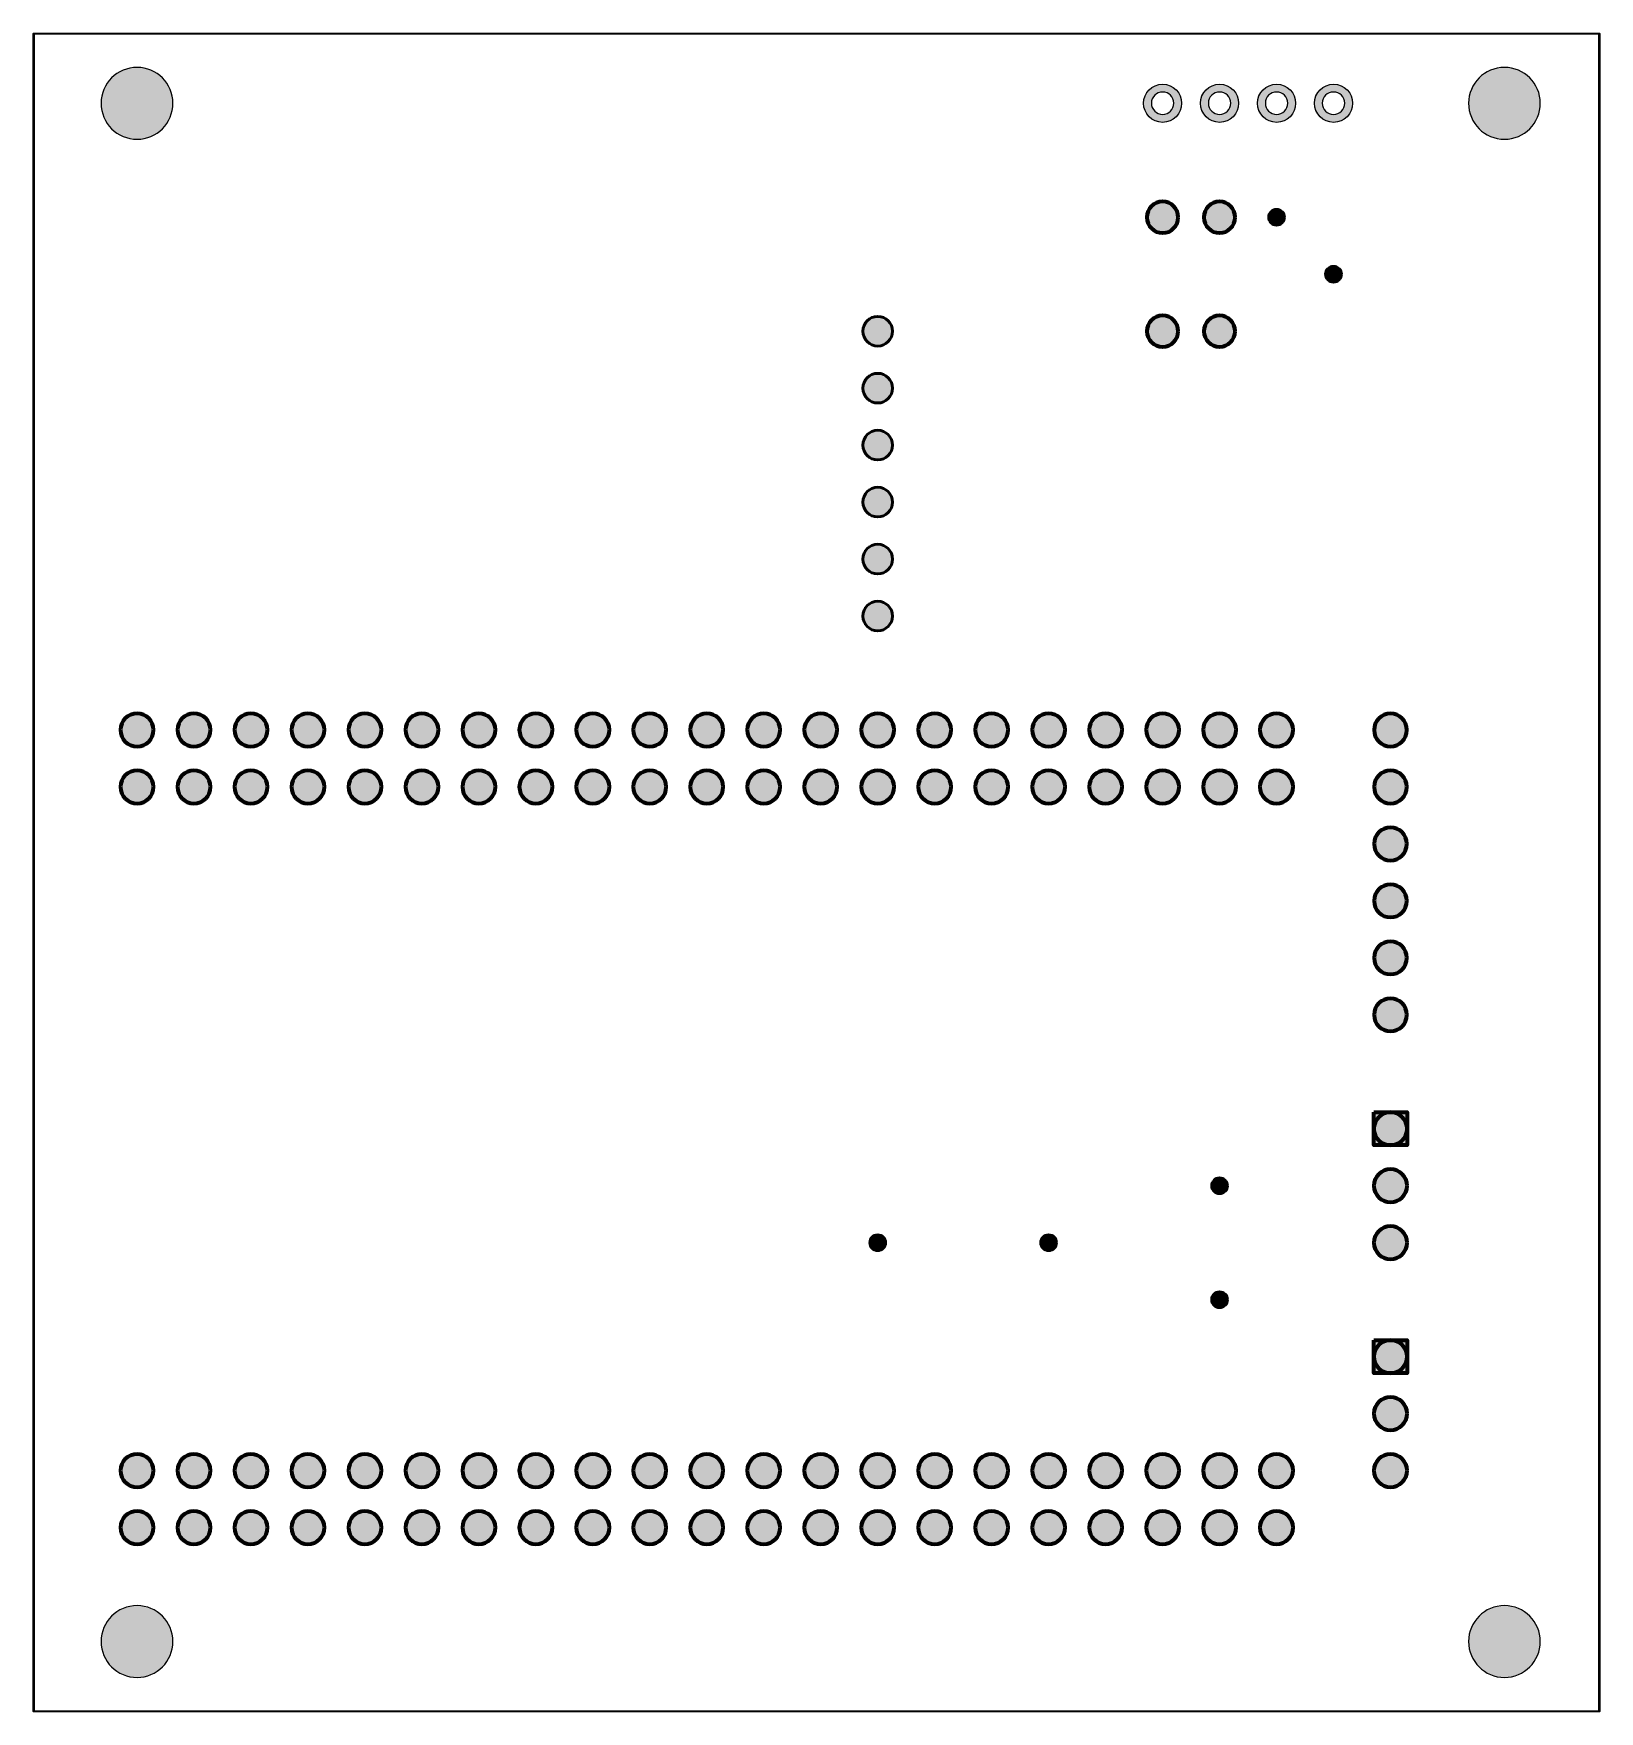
# Model space of a CAD drawing. Header units: inches. Extents: x 3.6 to 73.4, y 3.8 to 78.6.
import ezdxf

# ---------------------------------------------------------------- set-up
doc = ezdxf.new("R2010")
doc.units = ezdxf.units.IN
doc.header["$MEASUREMENT"] = 0
doc.layers.add('Layer 1', color=7, linetype='Continuous')

msp = doc.modelspace()

# ---------------------------------------------------------------- hatches: boundary and pattern name
at = {"layer": 'Layer 1'}
h = msp.add_hatch(color=7, dxfattribs=at)
h.dxf.hatch_style = 2
h.paths.add_polyline_path([(3.642, 78.561), (3.642, 3.764), (3.636, 3.764), (3.636, 3.769), (73.433, 3.769), (73.433, 3.764), (73.428, 3.764), (73.428, 78.561), (73.433, 78.561), (73.433, 78.555), (3.636, 78.555), (3.636, 78.561)])
h.paths.add_polyline_path([(3.636, 78.566), (73.433, 78.566), (73.439, 78.566), (73.439, 78.561), (73.439, 3.764), (73.439, 3.759), (73.433, 3.759), (3.636, 3.759), (3.631, 3.759), (3.631, 3.764), (3.631, 78.561), (3.631, 78.566)])
h = msp.add_hatch(color=7, dxfattribs=at)
edge = h.paths.add_edge_path()
edge.add_spline(control_points=[(9.843, 75.456), (9.843, 74.573), (9.127, 73.856), (8.243, 73.856), (7.36, 73.856), (6.643, 74.573), (6.643, 75.456), (6.643, 76.34), (7.36, 77.056), (8.243, 77.056), (9.127, 77.056), (9.843, 76.34), (9.843, 75.456)], knot_values=[0, 0, 0, 0, 1, 1, 1, 2, 2, 2, 3, 3, 3, 4, 4, 4, 4], degree=3, periodic=1)
h = msp.add_hatch(color=7, dxfattribs=at)
edge = h.paths.add_edge_path()
edge.add_spline(control_points=[(70.803, 75.456), (70.803, 74.573), (70.087, 73.856), (69.203, 73.856), (68.32, 73.856), (67.603, 74.573), (67.603, 75.456), (67.603, 76.34), (68.32, 77.056), (69.203, 77.056), (70.087, 77.056), (70.803, 76.34), (70.803, 75.456)], knot_values=[0, 0, 0, 0, 1, 1, 1, 2, 2, 2, 3, 3, 3, 4, 4, 4, 4], degree=3, periodic=1)
h = msp.add_hatch(color=7, dxfattribs=at)
h.dxf.hatch_style = 2
edge = h.paths.add_edge_path()
edge.add_spline(control_points=[(53.967, 75.956), (54.244, 75.956), (54.461, 75.738), (54.461, 75.462), (54.461, 75.185), (54.244, 74.959), (53.967, 74.959), (53.691, 74.959), (53.465, 75.185), (53.465, 75.462), (53.465, 75.738), (53.691, 75.956), (53.967, 75.956)], knot_values=[0, 0, 0, 0, 1, 1, 1, 2, 2, 2, 3, 3, 3, 4, 4, 4, 4], degree=3, periodic=1)
edge = h.paths.add_edge_path()
edge.add_spline(control_points=[(53.967, 76.308), (53.498, 76.308), (53.112, 75.931), (53.112, 75.462), (53.112, 74.992), (53.498, 74.606), (53.967, 74.606), (54.437, 74.606), (54.814, 74.992), (54.814, 75.462), (54.814, 75.931), (54.437, 76.308), (53.967, 76.308)], knot_values=[0, 0, 0, 0, 1, 1, 1, 2, 2, 2, 3, 3, 3, 4, 4, 4, 4], degree=3, periodic=1)
h = msp.add_hatch(color=7, dxfattribs=at)
h.dxf.hatch_style = 2
edge = h.paths.add_edge_path()
edge.add_spline(control_points=[(56.507, 75.956), (56.784, 75.956), (57.001, 75.738), (57.001, 75.462), (57.001, 75.185), (56.784, 74.959), (56.507, 74.959), (56.231, 74.959), (56.005, 75.185), (56.005, 75.462), (56.005, 75.738), (56.231, 75.956), (56.507, 75.956)], knot_values=[0, 0, 0, 0, 1, 1, 1, 2, 2, 2, 3, 3, 3, 4, 4, 4, 4], degree=3, periodic=1)
edge = h.paths.add_edge_path()
edge.add_spline(control_points=[(56.507, 76.308), (56.038, 76.308), (55.652, 75.931), (55.652, 75.462), (55.652, 74.992), (56.038, 74.606), (56.507, 74.606), (56.977, 74.606), (57.354, 74.992), (57.354, 75.462), (57.354, 75.931), (56.977, 76.308), (56.507, 76.308)], knot_values=[0, 0, 0, 0, 1, 1, 1, 2, 2, 2, 3, 3, 3, 4, 4, 4, 4], degree=3, periodic=1)
h = msp.add_hatch(color=7, dxfattribs=at)
h.dxf.hatch_style = 2
edge = h.paths.add_edge_path()
edge.add_spline(control_points=[(59.047, 75.956), (59.324, 75.956), (59.541, 75.738), (59.541, 75.462), (59.541, 75.185), (59.324, 74.959), (59.047, 74.959), (58.771, 74.959), (58.545, 75.185), (58.545, 75.462), (58.545, 75.738), (58.771, 75.956), (59.047, 75.956)], knot_values=[0, 0, 0, 0, 1, 1, 1, 2, 2, 2, 3, 3, 3, 4, 4, 4, 4], degree=3, periodic=1)
edge = h.paths.add_edge_path()
edge.add_spline(control_points=[(59.047, 76.308), (58.578, 76.308), (58.192, 75.931), (58.192, 75.462), (58.192, 74.992), (58.578, 74.606), (59.047, 74.606), (59.517, 74.606), (59.894, 74.992), (59.894, 75.462), (59.894, 75.931), (59.517, 76.308), (59.047, 76.308)], knot_values=[0, 0, 0, 0, 1, 1, 1, 2, 2, 2, 3, 3, 3, 4, 4, 4, 4], degree=3, periodic=1)
h = msp.add_hatch(color=7, dxfattribs=at)
h.dxf.hatch_style = 2
edge = h.paths.add_edge_path()
edge.add_spline(control_points=[(61.587, 75.956), (61.864, 75.956), (62.081, 75.738), (62.081, 75.462), (62.081, 75.185), (61.864, 74.959), (61.587, 74.959), (61.311, 74.959), (61.085, 75.185), (61.085, 75.462), (61.085, 75.738), (61.311, 75.956), (61.587, 75.956)], knot_values=[0, 0, 0, 0, 1, 1, 1, 2, 2, 2, 3, 3, 3, 4, 4, 4, 4], degree=3, periodic=1)
edge = h.paths.add_edge_path()
edge.add_spline(control_points=[(61.587, 76.308), (61.118, 76.308), (60.732, 75.931), (60.732, 75.462), (60.732, 74.992), (61.118, 74.606), (61.587, 74.606), (62.057, 74.606), (62.434, 74.992), (62.434, 75.462), (62.434, 75.931), (62.057, 76.308), (61.587, 76.308)], knot_values=[0, 0, 0, 0, 1, 1, 1, 2, 2, 2, 3, 3, 3, 4, 4, 4, 4], degree=3, periodic=1)
h = msp.add_hatch(color=7, dxfattribs=at)
edge = h.paths.add_edge_path()
edge.add_spline(control_points=[(54.662, 70.376), (54.662, 69.991), (54.349, 69.678), (53.963, 69.678), (53.577, 69.678), (53.265, 69.991), (53.265, 70.376), (53.265, 70.762), (53.577, 71.075), (53.963, 71.075), (54.349, 71.075), (54.662, 70.762), (54.662, 70.376)], knot_values=[0, 0, 0, 0, 1, 1, 1, 2, 2, 2, 3, 3, 3, 4, 4, 4, 4], degree=3, periodic=1)
h = msp.add_hatch(color=7, dxfattribs=at)
edge = h.paths.add_edge_path()
edge.add_spline(control_points=[(57.202, 70.376), (57.202, 69.991), (56.889, 69.678), (56.503, 69.678), (56.117, 69.678), (55.805, 69.991), (55.805, 70.376), (55.805, 70.762), (56.117, 71.075), (56.503, 71.075), (56.889, 71.075), (57.202, 70.762), (57.202, 70.376)], knot_values=[0, 0, 0, 0, 1, 1, 1, 2, 2, 2, 3, 3, 3, 4, 4, 4, 4], degree=3, periodic=1)
h = msp.add_hatch(color=7, dxfattribs=at)
edge = h.paths.add_edge_path()
edge.add_spline(control_points=[(59.393, 70.376), (59.393, 70.183), (59.236, 70.026), (59.043, 70.026), (58.85, 70.026), (58.693, 70.183), (58.693, 70.376), (58.693, 70.57), (58.85, 70.726), (59.043, 70.726), (59.236, 70.726), (59.393, 70.57), (59.393, 70.376)], knot_values=[0, 0, 0, 0, 1, 1, 1, 2, 2, 2, 3, 3, 3, 4, 4, 4, 4], degree=3, periodic=1)
h = msp.add_hatch(color=7, dxfattribs=at)
edge = h.paths.add_edge_path()
edge.add_spline(control_points=[(61.933, 67.836), (61.933, 67.643), (61.776, 67.486), (61.583, 67.486), (61.39, 67.486), (61.233, 67.643), (61.233, 67.836), (61.233, 68.03), (61.39, 68.186), (61.583, 68.186), (61.776, 68.186), (61.933, 68.03), (61.933, 67.836)], knot_values=[0, 0, 0, 0, 1, 1, 1, 2, 2, 2, 3, 3, 3, 4, 4, 4, 4], degree=3, periodic=1)
h = msp.add_hatch(color=7, dxfattribs=at)
edge = h.paths.add_edge_path()
edge.add_spline(control_points=[(41.924, 65.296), (41.924, 64.932), (41.628, 64.636), (41.263, 64.636), (40.898, 64.636), (40.603, 64.932), (40.603, 65.296), (40.603, 65.661), (40.898, 65.957), (41.263, 65.957), (41.628, 65.957), (41.924, 65.661), (41.924, 65.296)], knot_values=[0, 0, 0, 0, 1, 1, 1, 2, 2, 2, 3, 3, 3, 4, 4, 4, 4], degree=3, periodic=1)
h = msp.add_hatch(color=7, dxfattribs=at)
edge = h.paths.add_edge_path()
edge.add_spline(control_points=[(54.662, 65.296), (54.662, 64.911), (54.349, 64.598), (53.963, 64.598), (53.577, 64.598), (53.265, 64.911), (53.265, 65.296), (53.265, 65.682), (53.577, 65.995), (53.963, 65.995), (54.349, 65.995), (54.662, 65.682), (54.662, 65.296)], knot_values=[0, 0, 0, 0, 1, 1, 1, 2, 2, 2, 3, 3, 3, 4, 4, 4, 4], degree=3, periodic=1)
h = msp.add_hatch(color=7, dxfattribs=at)
edge = h.paths.add_edge_path()
edge.add_spline(control_points=[(57.202, 65.296), (57.202, 64.911), (56.889, 64.598), (56.503, 64.598), (56.117, 64.598), (55.805, 64.911), (55.805, 65.296), (55.805, 65.682), (56.117, 65.995), (56.503, 65.995), (56.889, 65.995), (57.202, 65.682), (57.202, 65.296)], knot_values=[0, 0, 0, 0, 1, 1, 1, 2, 2, 2, 3, 3, 3, 4, 4, 4, 4], degree=3, periodic=1)
h = msp.add_hatch(color=7, dxfattribs=at)
edge = h.paths.add_edge_path()
edge.add_spline(control_points=[(41.924, 62.756), (41.924, 62.392), (41.628, 62.096), (41.263, 62.096), (40.898, 62.096), (40.603, 62.392), (40.603, 62.756), (40.603, 63.121), (40.898, 63.417), (41.263, 63.417), (41.628, 63.417), (41.924, 63.121), (41.924, 62.756)], knot_values=[0, 0, 0, 0, 1, 1, 1, 2, 2, 2, 3, 3, 3, 4, 4, 4, 4], degree=3, periodic=1)
h = msp.add_hatch(color=7, dxfattribs=at)
edge = h.paths.add_edge_path()
edge.add_spline(control_points=[(41.924, 60.216), (41.924, 59.852), (41.628, 59.556), (41.263, 59.556), (40.898, 59.556), (40.603, 59.852), (40.603, 60.216), (40.603, 60.581), (40.898, 60.877), (41.263, 60.877), (41.628, 60.877), (41.924, 60.581), (41.924, 60.216)], knot_values=[0, 0, 0, 0, 1, 1, 1, 2, 2, 2, 3, 3, 3, 4, 4, 4, 4], degree=3, periodic=1)
h = msp.add_hatch(color=7, dxfattribs=at)
edge = h.paths.add_edge_path()
edge.add_spline(control_points=[(41.924, 57.676), (41.924, 57.312), (41.628, 57.016), (41.263, 57.016), (40.898, 57.016), (40.603, 57.312), (40.603, 57.676), (40.603, 58.041), (40.898, 58.337), (41.263, 58.337), (41.628, 58.337), (41.924, 58.041), (41.924, 57.676)], knot_values=[0, 0, 0, 0, 1, 1, 1, 2, 2, 2, 3, 3, 3, 4, 4, 4, 4], degree=3, periodic=1)
h = msp.add_hatch(color=7, dxfattribs=at)
edge = h.paths.add_edge_path()
edge.add_spline(control_points=[(41.924, 55.136), (41.924, 54.772), (41.628, 54.476), (41.263, 54.476), (40.898, 54.476), (40.603, 54.772), (40.603, 55.136), (40.603, 55.501), (40.898, 55.797), (41.263, 55.797), (41.628, 55.797), (41.924, 55.501), (41.924, 55.136)], knot_values=[0, 0, 0, 0, 1, 1, 1, 2, 2, 2, 3, 3, 3, 4, 4, 4, 4], degree=3, periodic=1)
h = msp.add_hatch(color=7, dxfattribs=at)
edge = h.paths.add_edge_path()
edge.add_spline(control_points=[(41.924, 52.596), (41.924, 52.232), (41.628, 51.936), (41.263, 51.936), (40.898, 51.936), (40.603, 52.232), (40.603, 52.596), (40.603, 52.961), (40.898, 53.257), (41.263, 53.257), (41.628, 53.257), (41.924, 52.961), (41.924, 52.596)], knot_values=[0, 0, 0, 0, 1, 1, 1, 2, 2, 2, 3, 3, 3, 4, 4, 4, 4], degree=3, periodic=1)
h = msp.add_hatch(color=7, dxfattribs=at)
edge = h.paths.add_edge_path()
edge.add_spline(control_points=[(8.243, 48.253), (8.65, 48.253), (8.98, 47.923), (8.98, 47.516), (8.98, 47.109), (8.65, 46.78), (8.243, 46.78), (7.836, 46.78), (7.507, 47.109), (7.507, 47.516), (7.507, 47.923), (7.836, 48.253), (8.243, 48.253)], knot_values=[0, 0, 0, 0, 1, 1, 1, 2, 2, 2, 3, 3, 3, 4, 4, 4, 4], degree=3, periodic=1)
h = msp.add_hatch(color=7, dxfattribs=at)
edge = h.paths.add_edge_path()
edge.add_spline(control_points=[(10.783, 48.253), (11.19, 48.253), (11.52, 47.923), (11.52, 47.516), (11.52, 47.109), (11.19, 46.78), (10.783, 46.78), (10.376, 46.78), (10.047, 47.109), (10.047, 47.516), (10.047, 47.923), (10.376, 48.253), (10.783, 48.253)], knot_values=[0, 0, 0, 0, 1, 1, 1, 2, 2, 2, 3, 3, 3, 4, 4, 4, 4], degree=3, periodic=1)
h = msp.add_hatch(color=7, dxfattribs=at)
edge = h.paths.add_edge_path()
edge.add_spline(control_points=[(13.323, 48.253), (13.73, 48.253), (14.06, 47.923), (14.06, 47.516), (14.06, 47.109), (13.73, 46.78), (13.323, 46.78), (12.916, 46.78), (12.587, 47.109), (12.587, 47.516), (12.587, 47.923), (12.916, 48.253), (13.323, 48.253)], knot_values=[0, 0, 0, 0, 1, 1, 1, 2, 2, 2, 3, 3, 3, 4, 4, 4, 4], degree=3, periodic=1)
h = msp.add_hatch(color=7, dxfattribs=at)
edge = h.paths.add_edge_path()
edge.add_spline(control_points=[(15.863, 48.253), (16.27, 48.253), (16.6, 47.923), (16.6, 47.516), (16.6, 47.109), (16.27, 46.78), (15.863, 46.78), (15.456, 46.78), (15.127, 47.109), (15.127, 47.516), (15.127, 47.923), (15.456, 48.253), (15.863, 48.253)], knot_values=[0, 0, 0, 0, 1, 1, 1, 2, 2, 2, 3, 3, 3, 4, 4, 4, 4], degree=3, periodic=1)
h = msp.add_hatch(color=7, dxfattribs=at)
edge = h.paths.add_edge_path()
edge.add_spline(control_points=[(18.403, 48.253), (18.81, 48.253), (19.14, 47.923), (19.14, 47.516), (19.14, 47.109), (18.81, 46.78), (18.403, 46.78), (17.996, 46.78), (17.667, 47.109), (17.667, 47.516), (17.667, 47.923), (17.996, 48.253), (18.403, 48.253)], knot_values=[0, 0, 0, 0, 1, 1, 1, 2, 2, 2, 3, 3, 3, 4, 4, 4, 4], degree=3, periodic=1)
h = msp.add_hatch(color=7, dxfattribs=at)
edge = h.paths.add_edge_path()
edge.add_spline(control_points=[(20.943, 48.253), (21.35, 48.253), (21.68, 47.923), (21.68, 47.516), (21.68, 47.109), (21.35, 46.78), (20.943, 46.78), (20.536, 46.78), (20.207, 47.109), (20.207, 47.516), (20.207, 47.923), (20.536, 48.253), (20.943, 48.253)], knot_values=[0, 0, 0, 0, 1, 1, 1, 2, 2, 2, 3, 3, 3, 4, 4, 4, 4], degree=3, periodic=1)
h = msp.add_hatch(color=7, dxfattribs=at)
edge = h.paths.add_edge_path()
edge.add_spline(control_points=[(23.483, 48.253), (23.89, 48.253), (24.22, 47.923), (24.22, 47.516), (24.22, 47.109), (23.89, 46.78), (23.483, 46.78), (23.076, 46.78), (22.747, 47.109), (22.747, 47.516), (22.747, 47.923), (23.076, 48.253), (23.483, 48.253)], knot_values=[0, 0, 0, 0, 1, 1, 1, 2, 2, 2, 3, 3, 3, 4, 4, 4, 4], degree=3, periodic=1)
h = msp.add_hatch(color=7, dxfattribs=at)
edge = h.paths.add_edge_path()
edge.add_spline(control_points=[(26.023, 48.253), (26.43, 48.253), (26.76, 47.923), (26.76, 47.516), (26.76, 47.109), (26.43, 46.78), (26.023, 46.78), (25.616, 46.78), (25.287, 47.109), (25.287, 47.516), (25.287, 47.923), (25.616, 48.253), (26.023, 48.253)], knot_values=[0, 0, 0, 0, 1, 1, 1, 2, 2, 2, 3, 3, 3, 4, 4, 4, 4], degree=3, periodic=1)
h = msp.add_hatch(color=7, dxfattribs=at)
edge = h.paths.add_edge_path()
edge.add_spline(control_points=[(28.563, 48.253), (28.97, 48.253), (29.3, 47.923), (29.3, 47.516), (29.3, 47.109), (28.97, 46.78), (28.563, 46.78), (28.156, 46.78), (27.827, 47.109), (27.827, 47.516), (27.827, 47.923), (28.156, 48.253), (28.563, 48.253)], knot_values=[0, 0, 0, 0, 1, 1, 1, 2, 2, 2, 3, 3, 3, 4, 4, 4, 4], degree=3, periodic=1)
h = msp.add_hatch(color=7, dxfattribs=at)
edge = h.paths.add_edge_path()
edge.add_spline(control_points=[(31.103, 48.253), (31.51, 48.253), (31.84, 47.923), (31.84, 47.516), (31.84, 47.109), (31.51, 46.78), (31.103, 46.78), (30.696, 46.78), (30.367, 47.109), (30.367, 47.516), (30.367, 47.923), (30.696, 48.253), (31.103, 48.253)], knot_values=[0, 0, 0, 0, 1, 1, 1, 2, 2, 2, 3, 3, 3, 4, 4, 4, 4], degree=3, periodic=1)
h = msp.add_hatch(color=7, dxfattribs=at)
edge = h.paths.add_edge_path()
edge.add_spline(control_points=[(33.643, 48.253), (34.05, 48.253), (34.38, 47.923), (34.38, 47.516), (34.38, 47.109), (34.05, 46.78), (33.643, 46.78), (33.236, 46.78), (32.907, 47.109), (32.907, 47.516), (32.907, 47.923), (33.236, 48.253), (33.643, 48.253)], knot_values=[0, 0, 0, 0, 1, 1, 1, 2, 2, 2, 3, 3, 3, 4, 4, 4, 4], degree=3, periodic=1)
h = msp.add_hatch(color=7, dxfattribs=at)
edge = h.paths.add_edge_path()
edge.add_spline(control_points=[(36.183, 48.253), (36.59, 48.253), (36.92, 47.923), (36.92, 47.516), (36.92, 47.109), (36.59, 46.78), (36.183, 46.78), (35.776, 46.78), (35.447, 47.109), (35.447, 47.516), (35.447, 47.923), (35.776, 48.253), (36.183, 48.253)], knot_values=[0, 0, 0, 0, 1, 1, 1, 2, 2, 2, 3, 3, 3, 4, 4, 4, 4], degree=3, periodic=1)
h = msp.add_hatch(color=7, dxfattribs=at)
edge = h.paths.add_edge_path()
edge.add_spline(control_points=[(38.723, 48.253), (39.13, 48.253), (39.46, 47.923), (39.46, 47.516), (39.46, 47.109), (39.13, 46.78), (38.723, 46.78), (38.316, 46.78), (37.987, 47.109), (37.987, 47.516), (37.987, 47.923), (38.316, 48.253), (38.723, 48.253)], knot_values=[0, 0, 0, 0, 1, 1, 1, 2, 2, 2, 3, 3, 3, 4, 4, 4, 4], degree=3, periodic=1)
h = msp.add_hatch(color=7, dxfattribs=at)
edge = h.paths.add_edge_path()
edge.add_spline(control_points=[(41.263, 48.253), (41.67, 48.253), (42, 47.923), (42, 47.516), (42, 47.109), (41.67, 46.78), (41.263, 46.78), (40.856, 46.78), (40.527, 47.109), (40.527, 47.516), (40.527, 47.923), (40.856, 48.253), (41.263, 48.253)], knot_values=[0, 0, 0, 0, 1, 1, 1, 2, 2, 2, 3, 3, 3, 4, 4, 4, 4], degree=3, periodic=1)
h = msp.add_hatch(color=7, dxfattribs=at)
edge = h.paths.add_edge_path()
edge.add_spline(control_points=[(43.803, 48.253), (44.21, 48.253), (44.54, 47.923), (44.54, 47.516), (44.54, 47.109), (44.21, 46.78), (43.803, 46.78), (43.396, 46.78), (43.067, 47.109), (43.067, 47.516), (43.067, 47.923), (43.396, 48.253), (43.803, 48.253)], knot_values=[0, 0, 0, 0, 1, 1, 1, 2, 2, 2, 3, 3, 3, 4, 4, 4, 4], degree=3, periodic=1)
h = msp.add_hatch(color=7, dxfattribs=at)
edge = h.paths.add_edge_path()
edge.add_spline(control_points=[(46.343, 48.253), (46.75, 48.253), (47.08, 47.923), (47.08, 47.516), (47.08, 47.109), (46.75, 46.78), (46.343, 46.78), (45.936, 46.78), (45.606, 47.109), (45.606, 47.516), (45.606, 47.923), (45.936, 48.253), (46.343, 48.253)], knot_values=[0, 0, 0, 0, 1, 1, 1, 2, 2, 2, 3, 3, 3, 4, 4, 4, 4], degree=3, periodic=1)
h = msp.add_hatch(color=7, dxfattribs=at)
edge = h.paths.add_edge_path()
edge.add_spline(control_points=[(48.883, 48.253), (49.29, 48.253), (49.62, 47.923), (49.62, 47.516), (49.62, 47.109), (49.29, 46.78), (48.883, 46.78), (48.476, 46.78), (48.146, 47.109), (48.146, 47.516), (48.146, 47.923), (48.476, 48.253), (48.883, 48.253)], knot_values=[0, 0, 0, 0, 1, 1, 1, 2, 2, 2, 3, 3, 3, 4, 4, 4, 4], degree=3, periodic=1)
h = msp.add_hatch(color=7, dxfattribs=at)
edge = h.paths.add_edge_path()
edge.add_spline(control_points=[(51.423, 48.253), (51.83, 48.253), (52.16, 47.923), (52.16, 47.516), (52.16, 47.109), (51.83, 46.78), (51.423, 46.78), (51.016, 46.78), (50.686, 47.109), (50.686, 47.516), (50.686, 47.923), (51.016, 48.253), (51.423, 48.253)], knot_values=[0, 0, 0, 0, 1, 1, 1, 2, 2, 2, 3, 3, 3, 4, 4, 4, 4], degree=3, periodic=1)
h = msp.add_hatch(color=7, dxfattribs=at)
edge = h.paths.add_edge_path()
edge.add_spline(control_points=[(53.963, 48.253), (54.37, 48.253), (54.7, 47.923), (54.7, 47.516), (54.7, 47.109), (54.37, 46.78), (53.963, 46.78), (53.556, 46.78), (53.226, 47.109), (53.226, 47.516), (53.226, 47.923), (53.556, 48.253), (53.963, 48.253)], knot_values=[0, 0, 0, 0, 1, 1, 1, 2, 2, 2, 3, 3, 3, 4, 4, 4, 4], degree=3, periodic=1)
h = msp.add_hatch(color=7, dxfattribs=at)
edge = h.paths.add_edge_path()
edge.add_spline(control_points=[(56.503, 48.253), (56.91, 48.253), (57.24, 47.923), (57.24, 47.516), (57.24, 47.109), (56.91, 46.78), (56.503, 46.78), (56.096, 46.78), (55.766, 47.109), (55.766, 47.516), (55.766, 47.923), (56.096, 48.253), (56.503, 48.253)], knot_values=[0, 0, 0, 0, 1, 1, 1, 2, 2, 2, 3, 3, 3, 4, 4, 4, 4], degree=3, periodic=1)
h = msp.add_hatch(color=7, dxfattribs=at)
edge = h.paths.add_edge_path()
edge.add_spline(control_points=[(59.043, 48.253), (59.45, 48.253), (59.78, 47.923), (59.78, 47.516), (59.78, 47.109), (59.45, 46.78), (59.043, 46.78), (58.636, 46.78), (58.306, 47.109), (58.306, 47.516), (58.306, 47.923), (58.636, 48.253), (59.043, 48.253)], knot_values=[0, 0, 0, 0, 1, 1, 1, 2, 2, 2, 3, 3, 3, 4, 4, 4, 4], degree=3, periodic=1)
h = msp.add_hatch(color=7, dxfattribs=at)
edge = h.paths.add_edge_path()
edge.add_spline(control_points=[(64.123, 46.784), (63.718, 46.784), (63.39, 47.112), (63.39, 47.516), (63.39, 47.921), (63.718, 48.249), (64.123, 48.249), (64.528, 48.249), (64.856, 47.921), (64.856, 47.516), (64.856, 47.112), (64.528, 46.784), (64.123, 46.784)], knot_values=[0, 0, 0, 0, 1, 1, 1, 2, 2, 2, 3, 3, 3, 4, 4, 4, 4], degree=3, periodic=1)
h = msp.add_hatch(color=7, dxfattribs=at)
edge = h.paths.add_edge_path()
edge.add_spline(control_points=[(8.243, 45.713), (8.65, 45.713), (8.98, 45.383), (8.98, 44.976), (8.98, 44.569), (8.65, 44.24), (8.243, 44.24), (7.836, 44.24), (7.507, 44.569), (7.507, 44.976), (7.507, 45.383), (7.836, 45.713), (8.243, 45.713)], knot_values=[0, 0, 0, 0, 1, 1, 1, 2, 2, 2, 3, 3, 3, 4, 4, 4, 4], degree=3, periodic=1)
h = msp.add_hatch(color=7, dxfattribs=at)
edge = h.paths.add_edge_path()
edge.add_spline(control_points=[(10.783, 45.713), (11.19, 45.713), (11.52, 45.383), (11.52, 44.976), (11.52, 44.569), (11.19, 44.24), (10.783, 44.24), (10.376, 44.24), (10.047, 44.569), (10.047, 44.976), (10.047, 45.383), (10.376, 45.713), (10.783, 45.713)], knot_values=[0, 0, 0, 0, 1, 1, 1, 2, 2, 2, 3, 3, 3, 4, 4, 4, 4], degree=3, periodic=1)
h = msp.add_hatch(color=7, dxfattribs=at)
edge = h.paths.add_edge_path()
edge.add_spline(control_points=[(13.323, 45.713), (13.73, 45.713), (14.06, 45.383), (14.06, 44.976), (14.06, 44.569), (13.73, 44.24), (13.323, 44.24), (12.916, 44.24), (12.587, 44.569), (12.587, 44.976), (12.587, 45.383), (12.916, 45.713), (13.323, 45.713)], knot_values=[0, 0, 0, 0, 1, 1, 1, 2, 2, 2, 3, 3, 3, 4, 4, 4, 4], degree=3, periodic=1)
h = msp.add_hatch(color=7, dxfattribs=at)
edge = h.paths.add_edge_path()
edge.add_spline(control_points=[(15.863, 45.713), (16.27, 45.713), (16.6, 45.383), (16.6, 44.976), (16.6, 44.569), (16.27, 44.24), (15.863, 44.24), (15.456, 44.24), (15.127, 44.569), (15.127, 44.976), (15.127, 45.383), (15.456, 45.713), (15.863, 45.713)], knot_values=[0, 0, 0, 0, 1, 1, 1, 2, 2, 2, 3, 3, 3, 4, 4, 4, 4], degree=3, periodic=1)
h = msp.add_hatch(color=7, dxfattribs=at)
edge = h.paths.add_edge_path()
edge.add_spline(control_points=[(18.403, 45.713), (18.81, 45.713), (19.14, 45.383), (19.14, 44.976), (19.14, 44.569), (18.81, 44.24), (18.403, 44.24), (17.996, 44.24), (17.667, 44.569), (17.667, 44.976), (17.667, 45.383), (17.996, 45.713), (18.403, 45.713)], knot_values=[0, 0, 0, 0, 1, 1, 1, 2, 2, 2, 3, 3, 3, 4, 4, 4, 4], degree=3, periodic=1)
h = msp.add_hatch(color=7, dxfattribs=at)
edge = h.paths.add_edge_path()
edge.add_spline(control_points=[(20.943, 45.713), (21.35, 45.713), (21.68, 45.383), (21.68, 44.976), (21.68, 44.569), (21.35, 44.24), (20.943, 44.24), (20.536, 44.24), (20.207, 44.569), (20.207, 44.976), (20.207, 45.383), (20.536, 45.713), (20.943, 45.713)], knot_values=[0, 0, 0, 0, 1, 1, 1, 2, 2, 2, 3, 3, 3, 4, 4, 4, 4], degree=3, periodic=1)
h = msp.add_hatch(color=7, dxfattribs=at)
edge = h.paths.add_edge_path()
edge.add_spline(control_points=[(23.483, 45.713), (23.89, 45.713), (24.22, 45.383), (24.22, 44.976), (24.22, 44.569), (23.89, 44.24), (23.483, 44.24), (23.076, 44.24), (22.747, 44.569), (22.747, 44.976), (22.747, 45.383), (23.076, 45.713), (23.483, 45.713)], knot_values=[0, 0, 0, 0, 1, 1, 1, 2, 2, 2, 3, 3, 3, 4, 4, 4, 4], degree=3, periodic=1)
h = msp.add_hatch(color=7, dxfattribs=at)
edge = h.paths.add_edge_path()
edge.add_spline(control_points=[(26.023, 45.713), (26.43, 45.713), (26.76, 45.383), (26.76, 44.976), (26.76, 44.569), (26.43, 44.24), (26.023, 44.24), (25.616, 44.24), (25.287, 44.569), (25.287, 44.976), (25.287, 45.383), (25.616, 45.713), (26.023, 45.713)], knot_values=[0, 0, 0, 0, 1, 1, 1, 2, 2, 2, 3, 3, 3, 4, 4, 4, 4], degree=3, periodic=1)
h = msp.add_hatch(color=7, dxfattribs=at)
edge = h.paths.add_edge_path()
edge.add_spline(control_points=[(28.563, 45.713), (28.97, 45.713), (29.3, 45.383), (29.3, 44.976), (29.3, 44.569), (28.97, 44.24), (28.563, 44.24), (28.156, 44.24), (27.827, 44.569), (27.827, 44.976), (27.827, 45.383), (28.156, 45.713), (28.563, 45.713)], knot_values=[0, 0, 0, 0, 1, 1, 1, 2, 2, 2, 3, 3, 3, 4, 4, 4, 4], degree=3, periodic=1)
h = msp.add_hatch(color=7, dxfattribs=at)
edge = h.paths.add_edge_path()
edge.add_spline(control_points=[(31.103, 45.713), (31.51, 45.713), (31.84, 45.383), (31.84, 44.976), (31.84, 44.569), (31.51, 44.24), (31.103, 44.24), (30.696, 44.24), (30.367, 44.569), (30.367, 44.976), (30.367, 45.383), (30.696, 45.713), (31.103, 45.713)], knot_values=[0, 0, 0, 0, 1, 1, 1, 2, 2, 2, 3, 3, 3, 4, 4, 4, 4], degree=3, periodic=1)
h = msp.add_hatch(color=7, dxfattribs=at)
edge = h.paths.add_edge_path()
edge.add_spline(control_points=[(33.643, 45.713), (34.05, 45.713), (34.38, 45.383), (34.38, 44.976), (34.38, 44.569), (34.05, 44.24), (33.643, 44.24), (33.236, 44.24), (32.907, 44.569), (32.907, 44.976), (32.907, 45.383), (33.236, 45.713), (33.643, 45.713)], knot_values=[0, 0, 0, 0, 1, 1, 1, 2, 2, 2, 3, 3, 3, 4, 4, 4, 4], degree=3, periodic=1)
h = msp.add_hatch(color=7, dxfattribs=at)
edge = h.paths.add_edge_path()
edge.add_spline(control_points=[(36.183, 45.713), (36.59, 45.713), (36.92, 45.383), (36.92, 44.976), (36.92, 44.569), (36.59, 44.24), (36.183, 44.24), (35.776, 44.24), (35.447, 44.569), (35.447, 44.976), (35.447, 45.383), (35.776, 45.713), (36.183, 45.713)], knot_values=[0, 0, 0, 0, 1, 1, 1, 2, 2, 2, 3, 3, 3, 4, 4, 4, 4], degree=3, periodic=1)
h = msp.add_hatch(color=7, dxfattribs=at)
edge = h.paths.add_edge_path()
edge.add_spline(control_points=[(38.723, 45.713), (39.13, 45.713), (39.46, 45.383), (39.46, 44.976), (39.46, 44.569), (39.13, 44.24), (38.723, 44.24), (38.316, 44.24), (37.987, 44.569), (37.987, 44.976), (37.987, 45.383), (38.316, 45.713), (38.723, 45.713)], knot_values=[0, 0, 0, 0, 1, 1, 1, 2, 2, 2, 3, 3, 3, 4, 4, 4, 4], degree=3, periodic=1)
h = msp.add_hatch(color=7, dxfattribs=at)
edge = h.paths.add_edge_path()
edge.add_spline(control_points=[(41.263, 45.713), (41.67, 45.713), (42, 45.383), (42, 44.976), (42, 44.569), (41.67, 44.24), (41.263, 44.24), (40.856, 44.24), (40.527, 44.569), (40.527, 44.976), (40.527, 45.383), (40.856, 45.713), (41.263, 45.713)], knot_values=[0, 0, 0, 0, 1, 1, 1, 2, 2, 2, 3, 3, 3, 4, 4, 4, 4], degree=3, periodic=1)
h = msp.add_hatch(color=7, dxfattribs=at)
edge = h.paths.add_edge_path()
edge.add_spline(control_points=[(43.803, 45.713), (44.21, 45.713), (44.54, 45.383), (44.54, 44.976), (44.54, 44.569), (44.21, 44.24), (43.803, 44.24), (43.396, 44.24), (43.067, 44.569), (43.067, 44.976), (43.067, 45.383), (43.396, 45.713), (43.803, 45.713)], knot_values=[0, 0, 0, 0, 1, 1, 1, 2, 2, 2, 3, 3, 3, 4, 4, 4, 4], degree=3, periodic=1)
h = msp.add_hatch(color=7, dxfattribs=at)
edge = h.paths.add_edge_path()
edge.add_spline(control_points=[(46.343, 45.713), (46.75, 45.713), (47.08, 45.383), (47.08, 44.976), (47.08, 44.569), (46.75, 44.24), (46.343, 44.24), (45.936, 44.24), (45.606, 44.569), (45.606, 44.976), (45.606, 45.383), (45.936, 45.713), (46.343, 45.713)], knot_values=[0, 0, 0, 0, 1, 1, 1, 2, 2, 2, 3, 3, 3, 4, 4, 4, 4], degree=3, periodic=1)
h = msp.add_hatch(color=7, dxfattribs=at)
edge = h.paths.add_edge_path()
edge.add_spline(control_points=[(48.883, 45.713), (49.29, 45.713), (49.62, 45.383), (49.62, 44.976), (49.62, 44.569), (49.29, 44.24), (48.883, 44.24), (48.476, 44.24), (48.146, 44.569), (48.146, 44.976), (48.146, 45.383), (48.476, 45.713), (48.883, 45.713)], knot_values=[0, 0, 0, 0, 1, 1, 1, 2, 2, 2, 3, 3, 3, 4, 4, 4, 4], degree=3, periodic=1)
h = msp.add_hatch(color=7, dxfattribs=at)
edge = h.paths.add_edge_path()
edge.add_spline(control_points=[(51.423, 45.713), (51.83, 45.713), (52.16, 45.383), (52.16, 44.976), (52.16, 44.569), (51.83, 44.24), (51.423, 44.24), (51.016, 44.24), (50.686, 44.569), (50.686, 44.976), (50.686, 45.383), (51.016, 45.713), (51.423, 45.713)], knot_values=[0, 0, 0, 0, 1, 1, 1, 2, 2, 2, 3, 3, 3, 4, 4, 4, 4], degree=3, periodic=1)
h = msp.add_hatch(color=7, dxfattribs=at)
edge = h.paths.add_edge_path()
edge.add_spline(control_points=[(53.963, 45.713), (54.37, 45.713), (54.7, 45.383), (54.7, 44.976), (54.7, 44.569), (54.37, 44.24), (53.963, 44.24), (53.556, 44.24), (53.226, 44.569), (53.226, 44.976), (53.226, 45.383), (53.556, 45.713), (53.963, 45.713)], knot_values=[0, 0, 0, 0, 1, 1, 1, 2, 2, 2, 3, 3, 3, 4, 4, 4, 4], degree=3, periodic=1)
h = msp.add_hatch(color=7, dxfattribs=at)
edge = h.paths.add_edge_path()
edge.add_spline(control_points=[(56.503, 45.713), (56.91, 45.713), (57.24, 45.383), (57.24, 44.976), (57.24, 44.569), (56.91, 44.24), (56.503, 44.24), (56.096, 44.24), (55.766, 44.569), (55.766, 44.976), (55.766, 45.383), (56.096, 45.713), (56.503, 45.713)], knot_values=[0, 0, 0, 0, 1, 1, 1, 2, 2, 2, 3, 3, 3, 4, 4, 4, 4], degree=3, periodic=1)
h = msp.add_hatch(color=7, dxfattribs=at)
edge = h.paths.add_edge_path()
edge.add_spline(control_points=[(59.043, 45.713), (59.45, 45.713), (59.78, 45.383), (59.78, 44.976), (59.78, 44.569), (59.45, 44.24), (59.043, 44.24), (58.636, 44.24), (58.306, 44.569), (58.306, 44.976), (58.306, 45.383), (58.636, 45.713), (59.043, 45.713)], knot_values=[0, 0, 0, 0, 1, 1, 1, 2, 2, 2, 3, 3, 3, 4, 4, 4, 4], degree=3, periodic=1)
h = msp.add_hatch(color=7, dxfattribs=at)
edge = h.paths.add_edge_path()
edge.add_spline(control_points=[(64.123, 44.244), (63.718, 44.244), (63.39, 44.572), (63.39, 44.976), (63.39, 45.381), (63.718, 45.709), (64.123, 45.709), (64.528, 45.709), (64.856, 45.381), (64.856, 44.976), (64.856, 44.572), (64.528, 44.244), (64.123, 44.244)], knot_values=[0, 0, 0, 0, 1, 1, 1, 2, 2, 2, 3, 3, 3, 4, 4, 4, 4], degree=3, periodic=1)
h = msp.add_hatch(color=7, dxfattribs=at)
edge = h.paths.add_edge_path()
edge.add_spline(control_points=[(64.123, 41.704), (63.718, 41.704), (63.39, 42.032), (63.39, 42.436), (63.39, 42.841), (63.718, 43.169), (64.123, 43.169), (64.528, 43.169), (64.856, 42.841), (64.856, 42.436), (64.856, 42.032), (64.528, 41.704), (64.123, 41.704)], knot_values=[0, 0, 0, 0, 1, 1, 1, 2, 2, 2, 3, 3, 3, 4, 4, 4, 4], degree=3, periodic=1)
h = msp.add_hatch(color=7, dxfattribs=at)
edge = h.paths.add_edge_path()
edge.add_spline(control_points=[(64.123, 39.164), (63.718, 39.164), (63.39, 39.492), (63.39, 39.896), (63.39, 40.301), (63.718, 40.629), (64.123, 40.629), (64.528, 40.629), (64.856, 40.301), (64.856, 39.896), (64.856, 39.492), (64.528, 39.164), (64.123, 39.164)], knot_values=[0, 0, 0, 0, 1, 1, 1, 2, 2, 2, 3, 3, 3, 4, 4, 4, 4], degree=3, periodic=1)
h = msp.add_hatch(color=7, dxfattribs=at)
edge = h.paths.add_edge_path()
edge.add_spline(control_points=[(64.123, 36.624), (63.718, 36.624), (63.39, 36.952), (63.39, 37.356), (63.39, 37.761), (63.718, 38.089), (64.123, 38.089), (64.528, 38.089), (64.856, 37.761), (64.856, 37.356), (64.856, 36.952), (64.528, 36.624), (64.123, 36.624)], knot_values=[0, 0, 0, 0, 1, 1, 1, 2, 2, 2, 3, 3, 3, 4, 4, 4, 4], degree=3, periodic=1)
h = msp.add_hatch(color=7, dxfattribs=at)
edge = h.paths.add_edge_path()
edge.add_spline(control_points=[(64.123, 34.084), (63.718, 34.084), (63.39, 34.412), (63.39, 34.816), (63.39, 35.221), (63.718, 35.549), (64.123, 35.549), (64.528, 35.549), (64.856, 35.221), (64.856, 34.816), (64.856, 34.412), (64.528, 34.084), (64.123, 34.084)], knot_values=[0, 0, 0, 0, 1, 1, 1, 2, 2, 2, 3, 3, 3, 4, 4, 4, 4], degree=3, periodic=1)
h = msp.add_hatch(color=7, dxfattribs=at)
h.dxf.hatch_style = 2
h.paths.add_polyline_path([(63.386, 30.473), (64.86, 30.473), (64.86, 29), (63.386, 29)])
h = msp.add_hatch(color=7, dxfattribs=at)
edge = h.paths.add_edge_path()
edge.add_spline(control_points=[(64.86, 29.736), (64.86, 29.33), (64.53, 29), (64.123, 29), (63.716, 29), (63.386, 29.33), (63.386, 29.736), (63.386, 30.143), (63.716, 30.473), (64.123, 30.473), (64.53, 30.473), (64.86, 30.143), (64.86, 29.736)], knot_values=[0, 0, 0, 0, 1, 1, 1, 2, 2, 2, 3, 3, 3, 4, 4, 4, 4], degree=3, periodic=1)
h = msp.add_hatch(color=7, dxfattribs=at)
edge = h.paths.add_edge_path()
edge.add_spline(control_points=[(64.86, 27.196), (64.86, 26.789), (64.53, 26.46), (64.123, 26.46), (63.716, 26.46), (63.386, 26.789), (63.386, 27.196), (63.386, 27.603), (63.716, 27.933), (64.123, 27.933), (64.53, 27.933), (64.86, 27.603), (64.86, 27.196)], knot_values=[0, 0, 0, 0, 1, 1, 1, 2, 2, 2, 3, 3, 3, 4, 4, 4, 4], degree=3, periodic=1)
h = msp.add_hatch(color=7, dxfattribs=at)
edge = h.paths.add_edge_path()
edge.add_spline(control_points=[(56.853, 27.196), (56.853, 27.003), (56.696, 26.846), (56.503, 26.846), (56.31, 26.846), (56.153, 27.003), (56.153, 27.196), (56.153, 27.39), (56.31, 27.546), (56.503, 27.546), (56.696, 27.546), (56.853, 27.39), (56.853, 27.196)], knot_values=[0, 0, 0, 0, 1, 1, 1, 2, 2, 2, 3, 3, 3, 4, 4, 4, 4], degree=3, periodic=1)
h = msp.add_hatch(color=7, dxfattribs=at)
edge = h.paths.add_edge_path()
edge.add_spline(control_points=[(41.613, 24.656), (41.613, 24.463), (41.456, 24.306), (41.263, 24.306), (41.07, 24.306), (40.913, 24.463), (40.913, 24.656), (40.913, 24.85), (41.07, 25.006), (41.263, 25.006), (41.456, 25.006), (41.613, 24.85), (41.613, 24.656)], knot_values=[0, 0, 0, 0, 1, 1, 1, 2, 2, 2, 3, 3, 3, 4, 4, 4, 4], degree=3, periodic=1)
h = msp.add_hatch(color=7, dxfattribs=at)
edge = h.paths.add_edge_path()
edge.add_spline(control_points=[(49.233, 24.656), (49.233, 24.463), (49.076, 24.306), (48.883, 24.306), (48.69, 24.306), (48.533, 24.463), (48.533, 24.656), (48.533, 24.85), (48.69, 25.006), (48.883, 25.006), (49.076, 25.006), (49.233, 24.85), (49.233, 24.656)], knot_values=[0, 0, 0, 0, 1, 1, 1, 2, 2, 2, 3, 3, 3, 4, 4, 4, 4], degree=3, periodic=1)
h = msp.add_hatch(color=7, dxfattribs=at)
edge = h.paths.add_edge_path()
edge.add_spline(control_points=[(64.86, 24.656), (64.86, 24.249), (64.53, 23.92), (64.123, 23.92), (63.716, 23.92), (63.386, 24.249), (63.386, 24.656), (63.386, 25.063), (63.716, 25.393), (64.123, 25.393), (64.53, 25.393), (64.86, 25.063), (64.86, 24.656)], knot_values=[0, 0, 0, 0, 1, 1, 1, 2, 2, 2, 3, 3, 3, 4, 4, 4, 4], degree=3, periodic=1)
h = msp.add_hatch(color=7, dxfattribs=at)
edge = h.paths.add_edge_path()
edge.add_spline(control_points=[(56.853, 22.116), (56.853, 21.923), (56.696, 21.766), (56.503, 21.766), (56.31, 21.766), (56.153, 21.923), (56.153, 22.116), (56.153, 22.31), (56.31, 22.466), (56.503, 22.466), (56.696, 22.466), (56.853, 22.31), (56.853, 22.116)], knot_values=[0, 0, 0, 0, 1, 1, 1, 2, 2, 2, 3, 3, 3, 4, 4, 4, 4], degree=3, periodic=1)
h = msp.add_hatch(color=7, dxfattribs=at)
h.dxf.hatch_style = 2
h.paths.add_polyline_path([(63.386, 20.313), (64.86, 20.313), (64.86, 18.84), (63.386, 18.84)])
h = msp.add_hatch(color=7, dxfattribs=at)
edge = h.paths.add_edge_path()
edge.add_spline(control_points=[(64.86, 19.576), (64.86, 19.17), (64.53, 18.84), (64.123, 18.84), (63.716, 18.84), (63.386, 19.17), (63.386, 19.576), (63.386, 19.983), (63.716, 20.313), (64.123, 20.313), (64.53, 20.313), (64.86, 19.983), (64.86, 19.576)], knot_values=[0, 0, 0, 0, 1, 1, 1, 2, 2, 2, 3, 3, 3, 4, 4, 4, 4], degree=3, periodic=1)
h = msp.add_hatch(color=7, dxfattribs=at)
edge = h.paths.add_edge_path()
edge.add_spline(control_points=[(64.86, 17.036), (64.86, 16.63), (64.53, 16.3), (64.123, 16.3), (63.716, 16.3), (63.386, 16.63), (63.386, 17.036), (63.386, 17.443), (63.716, 17.773), (64.123, 17.773), (64.53, 17.773), (64.86, 17.443), (64.86, 17.036)], knot_values=[0, 0, 0, 0, 1, 1, 1, 2, 2, 2, 3, 3, 3, 4, 4, 4, 4], degree=3, periodic=1)
h = msp.add_hatch(color=7, dxfattribs=at)
edge = h.paths.add_edge_path()
edge.add_spline(control_points=[(8.243, 15.233), (8.65, 15.233), (8.98, 14.903), (8.98, 14.496), (8.98, 14.09), (8.65, 13.76), (8.243, 13.76), (7.836, 13.76), (7.507, 14.09), (7.507, 14.496), (7.507, 14.903), (7.836, 15.233), (8.243, 15.233)], knot_values=[0, 0, 0, 0, 1, 1, 1, 2, 2, 2, 3, 3, 3, 4, 4, 4, 4], degree=3, periodic=1)
h = msp.add_hatch(color=7, dxfattribs=at)
edge = h.paths.add_edge_path()
edge.add_spline(control_points=[(10.783, 15.233), (11.19, 15.233), (11.52, 14.903), (11.52, 14.496), (11.52, 14.09), (11.19, 13.76), (10.783, 13.76), (10.376, 13.76), (10.047, 14.09), (10.047, 14.496), (10.047, 14.903), (10.376, 15.233), (10.783, 15.233)], knot_values=[0, 0, 0, 0, 1, 1, 1, 2, 2, 2, 3, 3, 3, 4, 4, 4, 4], degree=3, periodic=1)
h = msp.add_hatch(color=7, dxfattribs=at)
edge = h.paths.add_edge_path()
edge.add_spline(control_points=[(13.323, 15.233), (13.73, 15.233), (14.06, 14.903), (14.06, 14.496), (14.06, 14.09), (13.73, 13.76), (13.323, 13.76), (12.916, 13.76), (12.587, 14.09), (12.587, 14.496), (12.587, 14.903), (12.916, 15.233), (13.323, 15.233)], knot_values=[0, 0, 0, 0, 1, 1, 1, 2, 2, 2, 3, 3, 3, 4, 4, 4, 4], degree=3, periodic=1)
h = msp.add_hatch(color=7, dxfattribs=at)
edge = h.paths.add_edge_path()
edge.add_spline(control_points=[(15.863, 15.233), (16.27, 15.233), (16.6, 14.903), (16.6, 14.496), (16.6, 14.09), (16.27, 13.76), (15.863, 13.76), (15.456, 13.76), (15.127, 14.09), (15.127, 14.496), (15.127, 14.903), (15.456, 15.233), (15.863, 15.233)], knot_values=[0, 0, 0, 0, 1, 1, 1, 2, 2, 2, 3, 3, 3, 4, 4, 4, 4], degree=3, periodic=1)
h = msp.add_hatch(color=7, dxfattribs=at)
edge = h.paths.add_edge_path()
edge.add_spline(control_points=[(18.403, 15.233), (18.81, 15.233), (19.14, 14.903), (19.14, 14.496), (19.14, 14.09), (18.81, 13.76), (18.403, 13.76), (17.996, 13.76), (17.667, 14.09), (17.667, 14.496), (17.667, 14.903), (17.996, 15.233), (18.403, 15.233)], knot_values=[0, 0, 0, 0, 1, 1, 1, 2, 2, 2, 3, 3, 3, 4, 4, 4, 4], degree=3, periodic=1)
h = msp.add_hatch(color=7, dxfattribs=at)
edge = h.paths.add_edge_path()
edge.add_spline(control_points=[(20.943, 15.233), (21.35, 15.233), (21.68, 14.903), (21.68, 14.496), (21.68, 14.09), (21.35, 13.76), (20.943, 13.76), (20.536, 13.76), (20.207, 14.09), (20.207, 14.496), (20.207, 14.903), (20.536, 15.233), (20.943, 15.233)], knot_values=[0, 0, 0, 0, 1, 1, 1, 2, 2, 2, 3, 3, 3, 4, 4, 4, 4], degree=3, periodic=1)
h = msp.add_hatch(color=7, dxfattribs=at)
edge = h.paths.add_edge_path()
edge.add_spline(control_points=[(23.483, 15.233), (23.89, 15.233), (24.22, 14.903), (24.22, 14.496), (24.22, 14.09), (23.89, 13.76), (23.483, 13.76), (23.076, 13.76), (22.747, 14.09), (22.747, 14.496), (22.747, 14.903), (23.076, 15.233), (23.483, 15.233)], knot_values=[0, 0, 0, 0, 1, 1, 1, 2, 2, 2, 3, 3, 3, 4, 4, 4, 4], degree=3, periodic=1)
h = msp.add_hatch(color=7, dxfattribs=at)
edge = h.paths.add_edge_path()
edge.add_spline(control_points=[(26.023, 15.233), (26.43, 15.233), (26.76, 14.903), (26.76, 14.496), (26.76, 14.09), (26.43, 13.76), (26.023, 13.76), (25.616, 13.76), (25.287, 14.09), (25.287, 14.496), (25.287, 14.903), (25.616, 15.233), (26.023, 15.233)], knot_values=[0, 0, 0, 0, 1, 1, 1, 2, 2, 2, 3, 3, 3, 4, 4, 4, 4], degree=3, periodic=1)
h = msp.add_hatch(color=7, dxfattribs=at)
edge = h.paths.add_edge_path()
edge.add_spline(control_points=[(28.563, 15.233), (28.97, 15.233), (29.3, 14.903), (29.3, 14.496), (29.3, 14.09), (28.97, 13.76), (28.563, 13.76), (28.156, 13.76), (27.827, 14.09), (27.827, 14.496), (27.827, 14.903), (28.156, 15.233), (28.563, 15.233)], knot_values=[0, 0, 0, 0, 1, 1, 1, 2, 2, 2, 3, 3, 3, 4, 4, 4, 4], degree=3, periodic=1)
h = msp.add_hatch(color=7, dxfattribs=at)
edge = h.paths.add_edge_path()
edge.add_spline(control_points=[(31.103, 15.233), (31.51, 15.233), (31.84, 14.903), (31.84, 14.496), (31.84, 14.09), (31.51, 13.76), (31.103, 13.76), (30.696, 13.76), (30.367, 14.09), (30.367, 14.496), (30.367, 14.903), (30.696, 15.233), (31.103, 15.233)], knot_values=[0, 0, 0, 0, 1, 1, 1, 2, 2, 2, 3, 3, 3, 4, 4, 4, 4], degree=3, periodic=1)
h = msp.add_hatch(color=7, dxfattribs=at)
edge = h.paths.add_edge_path()
edge.add_spline(control_points=[(33.643, 15.233), (34.05, 15.233), (34.38, 14.903), (34.38, 14.496), (34.38, 14.09), (34.05, 13.76), (33.643, 13.76), (33.236, 13.76), (32.907, 14.09), (32.907, 14.496), (32.907, 14.903), (33.236, 15.233), (33.643, 15.233)], knot_values=[0, 0, 0, 0, 1, 1, 1, 2, 2, 2, 3, 3, 3, 4, 4, 4, 4], degree=3, periodic=1)
h = msp.add_hatch(color=7, dxfattribs=at)
edge = h.paths.add_edge_path()
edge.add_spline(control_points=[(36.183, 15.233), (36.59, 15.233), (36.92, 14.903), (36.92, 14.496), (36.92, 14.09), (36.59, 13.76), (36.183, 13.76), (35.776, 13.76), (35.447, 14.09), (35.447, 14.496), (35.447, 14.903), (35.776, 15.233), (36.183, 15.233)], knot_values=[0, 0, 0, 0, 1, 1, 1, 2, 2, 2, 3, 3, 3, 4, 4, 4, 4], degree=3, periodic=1)
h = msp.add_hatch(color=7, dxfattribs=at)
edge = h.paths.add_edge_path()
edge.add_spline(control_points=[(38.723, 15.233), (39.13, 15.233), (39.46, 14.903), (39.46, 14.496), (39.46, 14.09), (39.13, 13.76), (38.723, 13.76), (38.316, 13.76), (37.987, 14.09), (37.987, 14.496), (37.987, 14.903), (38.316, 15.233), (38.723, 15.233)], knot_values=[0, 0, 0, 0, 1, 1, 1, 2, 2, 2, 3, 3, 3, 4, 4, 4, 4], degree=3, periodic=1)
h = msp.add_hatch(color=7, dxfattribs=at)
edge = h.paths.add_edge_path()
edge.add_spline(control_points=[(41.263, 15.233), (41.67, 15.233), (42, 14.903), (42, 14.496), (42, 14.09), (41.67, 13.76), (41.263, 13.76), (40.856, 13.76), (40.527, 14.09), (40.527, 14.496), (40.527, 14.903), (40.856, 15.233), (41.263, 15.233)], knot_values=[0, 0, 0, 0, 1, 1, 1, 2, 2, 2, 3, 3, 3, 4, 4, 4, 4], degree=3, periodic=1)
h = msp.add_hatch(color=7, dxfattribs=at)
edge = h.paths.add_edge_path()
edge.add_spline(control_points=[(43.803, 15.233), (44.21, 15.233), (44.54, 14.903), (44.54, 14.496), (44.54, 14.09), (44.21, 13.76), (43.803, 13.76), (43.396, 13.76), (43.067, 14.09), (43.067, 14.496), (43.067, 14.903), (43.396, 15.233), (43.803, 15.233)], knot_values=[0, 0, 0, 0, 1, 1, 1, 2, 2, 2, 3, 3, 3, 4, 4, 4, 4], degree=3, periodic=1)
h = msp.add_hatch(color=7, dxfattribs=at)
edge = h.paths.add_edge_path()
edge.add_spline(control_points=[(46.343, 15.233), (46.75, 15.233), (47.08, 14.903), (47.08, 14.496), (47.08, 14.09), (46.75, 13.76), (46.343, 13.76), (45.936, 13.76), (45.606, 14.09), (45.606, 14.496), (45.606, 14.903), (45.936, 15.233), (46.343, 15.233)], knot_values=[0, 0, 0, 0, 1, 1, 1, 2, 2, 2, 3, 3, 3, 4, 4, 4, 4], degree=3, periodic=1)
h = msp.add_hatch(color=7, dxfattribs=at)
edge = h.paths.add_edge_path()
edge.add_spline(control_points=[(48.883, 15.233), (49.29, 15.233), (49.62, 14.903), (49.62, 14.496), (49.62, 14.09), (49.29, 13.76), (48.883, 13.76), (48.476, 13.76), (48.146, 14.09), (48.146, 14.496), (48.146, 14.903), (48.476, 15.233), (48.883, 15.233)], knot_values=[0, 0, 0, 0, 1, 1, 1, 2, 2, 2, 3, 3, 3, 4, 4, 4, 4], degree=3, periodic=1)
h = msp.add_hatch(color=7, dxfattribs=at)
edge = h.paths.add_edge_path()
edge.add_spline(control_points=[(51.423, 15.233), (51.83, 15.233), (52.16, 14.903), (52.16, 14.496), (52.16, 14.09), (51.83, 13.76), (51.423, 13.76), (51.016, 13.76), (50.686, 14.09), (50.686, 14.496), (50.686, 14.903), (51.016, 15.233), (51.423, 15.233)], knot_values=[0, 0, 0, 0, 1, 1, 1, 2, 2, 2, 3, 3, 3, 4, 4, 4, 4], degree=3, periodic=1)
h = msp.add_hatch(color=7, dxfattribs=at)
edge = h.paths.add_edge_path()
edge.add_spline(control_points=[(53.963, 15.233), (54.37, 15.233), (54.7, 14.903), (54.7, 14.496), (54.7, 14.09), (54.37, 13.76), (53.963, 13.76), (53.556, 13.76), (53.226, 14.09), (53.226, 14.496), (53.226, 14.903), (53.556, 15.233), (53.963, 15.233)], knot_values=[0, 0, 0, 0, 1, 1, 1, 2, 2, 2, 3, 3, 3, 4, 4, 4, 4], degree=3, periodic=1)
h = msp.add_hatch(color=7, dxfattribs=at)
edge = h.paths.add_edge_path()
edge.add_spline(control_points=[(56.503, 15.233), (56.91, 15.233), (57.24, 14.903), (57.24, 14.496), (57.24, 14.09), (56.91, 13.76), (56.503, 13.76), (56.096, 13.76), (55.766, 14.09), (55.766, 14.496), (55.766, 14.903), (56.096, 15.233), (56.503, 15.233)], knot_values=[0, 0, 0, 0, 1, 1, 1, 2, 2, 2, 3, 3, 3, 4, 4, 4, 4], degree=3, periodic=1)
h = msp.add_hatch(color=7, dxfattribs=at)
edge = h.paths.add_edge_path()
edge.add_spline(control_points=[(59.043, 15.233), (59.45, 15.233), (59.78, 14.903), (59.78, 14.496), (59.78, 14.09), (59.45, 13.76), (59.043, 13.76), (58.636, 13.76), (58.306, 14.09), (58.306, 14.496), (58.306, 14.903), (58.636, 15.233), (59.043, 15.233)], knot_values=[0, 0, 0, 0, 1, 1, 1, 2, 2, 2, 3, 3, 3, 4, 4, 4, 4], degree=3, periodic=1)
h = msp.add_hatch(color=7, dxfattribs=at)
edge = h.paths.add_edge_path()
edge.add_spline(control_points=[(64.86, 14.496), (64.86, 14.09), (64.53, 13.76), (64.123, 13.76), (63.716, 13.76), (63.386, 14.09), (63.386, 14.496), (63.386, 14.903), (63.716, 15.233), (64.123, 15.233), (64.53, 15.233), (64.86, 14.903), (64.86, 14.496)], knot_values=[0, 0, 0, 0, 1, 1, 1, 2, 2, 2, 3, 3, 3, 4, 4, 4, 4], degree=3, periodic=1)
h = msp.add_hatch(color=7, dxfattribs=at)
edge = h.paths.add_edge_path()
edge.add_spline(control_points=[(8.243, 12.693), (8.65, 12.693), (8.98, 12.363), (8.98, 11.956), (8.98, 11.55), (8.65, 11.22), (8.243, 11.22), (7.836, 11.22), (7.507, 11.55), (7.507, 11.956), (7.507, 12.363), (7.836, 12.693), (8.243, 12.693)], knot_values=[0, 0, 0, 0, 1, 1, 1, 2, 2, 2, 3, 3, 3, 4, 4, 4, 4], degree=3, periodic=1)
h = msp.add_hatch(color=7, dxfattribs=at)
edge = h.paths.add_edge_path()
edge.add_spline(control_points=[(10.783, 12.693), (11.19, 12.693), (11.52, 12.363), (11.52, 11.956), (11.52, 11.55), (11.19, 11.22), (10.783, 11.22), (10.376, 11.22), (10.047, 11.55), (10.047, 11.956), (10.047, 12.363), (10.376, 12.693), (10.783, 12.693)], knot_values=[0, 0, 0, 0, 1, 1, 1, 2, 2, 2, 3, 3, 3, 4, 4, 4, 4], degree=3, periodic=1)
h = msp.add_hatch(color=7, dxfattribs=at)
edge = h.paths.add_edge_path()
edge.add_spline(control_points=[(13.323, 12.693), (13.73, 12.693), (14.06, 12.363), (14.06, 11.956), (14.06, 11.55), (13.73, 11.22), (13.323, 11.22), (12.916, 11.22), (12.587, 11.55), (12.587, 11.956), (12.587, 12.363), (12.916, 12.693), (13.323, 12.693)], knot_values=[0, 0, 0, 0, 1, 1, 1, 2, 2, 2, 3, 3, 3, 4, 4, 4, 4], degree=3, periodic=1)
h = msp.add_hatch(color=7, dxfattribs=at)
edge = h.paths.add_edge_path()
edge.add_spline(control_points=[(15.863, 12.693), (16.27, 12.693), (16.6, 12.363), (16.6, 11.956), (16.6, 11.55), (16.27, 11.22), (15.863, 11.22), (15.456, 11.22), (15.127, 11.55), (15.127, 11.956), (15.127, 12.363), (15.456, 12.693), (15.863, 12.693)], knot_values=[0, 0, 0, 0, 1, 1, 1, 2, 2, 2, 3, 3, 3, 4, 4, 4, 4], degree=3, periodic=1)
h = msp.add_hatch(color=7, dxfattribs=at)
edge = h.paths.add_edge_path()
edge.add_spline(control_points=[(18.403, 12.693), (18.81, 12.693), (19.14, 12.363), (19.14, 11.956), (19.14, 11.55), (18.81, 11.22), (18.403, 11.22), (17.996, 11.22), (17.667, 11.55), (17.667, 11.956), (17.667, 12.363), (17.996, 12.693), (18.403, 12.693)], knot_values=[0, 0, 0, 0, 1, 1, 1, 2, 2, 2, 3, 3, 3, 4, 4, 4, 4], degree=3, periodic=1)
h = msp.add_hatch(color=7, dxfattribs=at)
edge = h.paths.add_edge_path()
edge.add_spline(control_points=[(20.943, 12.693), (21.35, 12.693), (21.68, 12.363), (21.68, 11.956), (21.68, 11.55), (21.35, 11.22), (20.943, 11.22), (20.536, 11.22), (20.207, 11.55), (20.207, 11.956), (20.207, 12.363), (20.536, 12.693), (20.943, 12.693)], knot_values=[0, 0, 0, 0, 1, 1, 1, 2, 2, 2, 3, 3, 3, 4, 4, 4, 4], degree=3, periodic=1)
h = msp.add_hatch(color=7, dxfattribs=at)
edge = h.paths.add_edge_path()
edge.add_spline(control_points=[(23.483, 12.693), (23.89, 12.693), (24.22, 12.363), (24.22, 11.956), (24.22, 11.55), (23.89, 11.22), (23.483, 11.22), (23.076, 11.22), (22.747, 11.55), (22.747, 11.956), (22.747, 12.363), (23.076, 12.693), (23.483, 12.693)], knot_values=[0, 0, 0, 0, 1, 1, 1, 2, 2, 2, 3, 3, 3, 4, 4, 4, 4], degree=3, periodic=1)
h = msp.add_hatch(color=7, dxfattribs=at)
edge = h.paths.add_edge_path()
edge.add_spline(control_points=[(26.023, 12.693), (26.43, 12.693), (26.76, 12.363), (26.76, 11.956), (26.76, 11.55), (26.43, 11.22), (26.023, 11.22), (25.616, 11.22), (25.287, 11.55), (25.287, 11.956), (25.287, 12.363), (25.616, 12.693), (26.023, 12.693)], knot_values=[0, 0, 0, 0, 1, 1, 1, 2, 2, 2, 3, 3, 3, 4, 4, 4, 4], degree=3, periodic=1)
h = msp.add_hatch(color=7, dxfattribs=at)
edge = h.paths.add_edge_path()
edge.add_spline(control_points=[(28.563, 12.693), (28.97, 12.693), (29.3, 12.363), (29.3, 11.956), (29.3, 11.55), (28.97, 11.22), (28.563, 11.22), (28.156, 11.22), (27.827, 11.55), (27.827, 11.956), (27.827, 12.363), (28.156, 12.693), (28.563, 12.693)], knot_values=[0, 0, 0, 0, 1, 1, 1, 2, 2, 2, 3, 3, 3, 4, 4, 4, 4], degree=3, periodic=1)
h = msp.add_hatch(color=7, dxfattribs=at)
edge = h.paths.add_edge_path()
edge.add_spline(control_points=[(31.103, 12.693), (31.51, 12.693), (31.84, 12.363), (31.84, 11.956), (31.84, 11.55), (31.51, 11.22), (31.103, 11.22), (30.696, 11.22), (30.367, 11.55), (30.367, 11.956), (30.367, 12.363), (30.696, 12.693), (31.103, 12.693)], knot_values=[0, 0, 0, 0, 1, 1, 1, 2, 2, 2, 3, 3, 3, 4, 4, 4, 4], degree=3, periodic=1)
h = msp.add_hatch(color=7, dxfattribs=at)
edge = h.paths.add_edge_path()
edge.add_spline(control_points=[(33.643, 12.693), (34.05, 12.693), (34.38, 12.363), (34.38, 11.956), (34.38, 11.55), (34.05, 11.22), (33.643, 11.22), (33.236, 11.22), (32.907, 11.55), (32.907, 11.956), (32.907, 12.363), (33.236, 12.693), (33.643, 12.693)], knot_values=[0, 0, 0, 0, 1, 1, 1, 2, 2, 2, 3, 3, 3, 4, 4, 4, 4], degree=3, periodic=1)
h = msp.add_hatch(color=7, dxfattribs=at)
edge = h.paths.add_edge_path()
edge.add_spline(control_points=[(36.183, 12.693), (36.59, 12.693), (36.92, 12.363), (36.92, 11.956), (36.92, 11.55), (36.59, 11.22), (36.183, 11.22), (35.776, 11.22), (35.447, 11.55), (35.447, 11.956), (35.447, 12.363), (35.776, 12.693), (36.183, 12.693)], knot_values=[0, 0, 0, 0, 1, 1, 1, 2, 2, 2, 3, 3, 3, 4, 4, 4, 4], degree=3, periodic=1)
h = msp.add_hatch(color=7, dxfattribs=at)
edge = h.paths.add_edge_path()
edge.add_spline(control_points=[(38.723, 12.693), (39.13, 12.693), (39.46, 12.363), (39.46, 11.956), (39.46, 11.55), (39.13, 11.22), (38.723, 11.22), (38.316, 11.22), (37.987, 11.55), (37.987, 11.956), (37.987, 12.363), (38.316, 12.693), (38.723, 12.693)], knot_values=[0, 0, 0, 0, 1, 1, 1, 2, 2, 2, 3, 3, 3, 4, 4, 4, 4], degree=3, periodic=1)
h = msp.add_hatch(color=7, dxfattribs=at)
edge = h.paths.add_edge_path()
edge.add_spline(control_points=[(41.263, 12.693), (41.67, 12.693), (42, 12.363), (42, 11.956), (42, 11.55), (41.67, 11.22), (41.263, 11.22), (40.856, 11.22), (40.527, 11.55), (40.527, 11.956), (40.527, 12.363), (40.856, 12.693), (41.263, 12.693)], knot_values=[0, 0, 0, 0, 1, 1, 1, 2, 2, 2, 3, 3, 3, 4, 4, 4, 4], degree=3, periodic=1)
h = msp.add_hatch(color=7, dxfattribs=at)
edge = h.paths.add_edge_path()
edge.add_spline(control_points=[(43.803, 12.693), (44.21, 12.693), (44.54, 12.363), (44.54, 11.956), (44.54, 11.55), (44.21, 11.22), (43.803, 11.22), (43.396, 11.22), (43.067, 11.55), (43.067, 11.956), (43.067, 12.363), (43.396, 12.693), (43.803, 12.693)], knot_values=[0, 0, 0, 0, 1, 1, 1, 2, 2, 2, 3, 3, 3, 4, 4, 4, 4], degree=3, periodic=1)
h = msp.add_hatch(color=7, dxfattribs=at)
edge = h.paths.add_edge_path()
edge.add_spline(control_points=[(46.343, 12.693), (46.75, 12.693), (47.08, 12.363), (47.08, 11.956), (47.08, 11.55), (46.75, 11.22), (46.343, 11.22), (45.936, 11.22), (45.606, 11.55), (45.606, 11.956), (45.606, 12.363), (45.936, 12.693), (46.343, 12.693)], knot_values=[0, 0, 0, 0, 1, 1, 1, 2, 2, 2, 3, 3, 3, 4, 4, 4, 4], degree=3, periodic=1)
h = msp.add_hatch(color=7, dxfattribs=at)
edge = h.paths.add_edge_path()
edge.add_spline(control_points=[(48.883, 12.693), (49.29, 12.693), (49.62, 12.363), (49.62, 11.956), (49.62, 11.55), (49.29, 11.22), (48.883, 11.22), (48.476, 11.22), (48.146, 11.55), (48.146, 11.956), (48.146, 12.363), (48.476, 12.693), (48.883, 12.693)], knot_values=[0, 0, 0, 0, 1, 1, 1, 2, 2, 2, 3, 3, 3, 4, 4, 4, 4], degree=3, periodic=1)
h = msp.add_hatch(color=7, dxfattribs=at)
edge = h.paths.add_edge_path()
edge.add_spline(control_points=[(51.423, 12.693), (51.83, 12.693), (52.16, 12.363), (52.16, 11.956), (52.16, 11.55), (51.83, 11.22), (51.423, 11.22), (51.016, 11.22), (50.686, 11.55), (50.686, 11.956), (50.686, 12.363), (51.016, 12.693), (51.423, 12.693)], knot_values=[0, 0, 0, 0, 1, 1, 1, 2, 2, 2, 3, 3, 3, 4, 4, 4, 4], degree=3, periodic=1)
h = msp.add_hatch(color=7, dxfattribs=at)
edge = h.paths.add_edge_path()
edge.add_spline(control_points=[(53.963, 12.693), (54.37, 12.693), (54.7, 12.363), (54.7, 11.956), (54.7, 11.55), (54.37, 11.22), (53.963, 11.22), (53.556, 11.22), (53.226, 11.55), (53.226, 11.956), (53.226, 12.363), (53.556, 12.693), (53.963, 12.693)], knot_values=[0, 0, 0, 0, 1, 1, 1, 2, 2, 2, 3, 3, 3, 4, 4, 4, 4], degree=3, periodic=1)
h = msp.add_hatch(color=7, dxfattribs=at)
edge = h.paths.add_edge_path()
edge.add_spline(control_points=[(56.503, 12.693), (56.91, 12.693), (57.24, 12.363), (57.24, 11.956), (57.24, 11.55), (56.91, 11.22), (56.503, 11.22), (56.096, 11.22), (55.766, 11.55), (55.766, 11.956), (55.766, 12.363), (56.096, 12.693), (56.503, 12.693)], knot_values=[0, 0, 0, 0, 1, 1, 1, 2, 2, 2, 3, 3, 3, 4, 4, 4, 4], degree=3, periodic=1)
h = msp.add_hatch(color=7, dxfattribs=at)
edge = h.paths.add_edge_path()
edge.add_spline(control_points=[(59.043, 12.693), (59.45, 12.693), (59.78, 12.363), (59.78, 11.956), (59.78, 11.55), (59.45, 11.22), (59.043, 11.22), (58.636, 11.22), (58.306, 11.55), (58.306, 11.956), (58.306, 12.363), (58.636, 12.693), (59.043, 12.693)], knot_values=[0, 0, 0, 0, 1, 1, 1, 2, 2, 2, 3, 3, 3, 4, 4, 4, 4], degree=3, periodic=1)
h = msp.add_hatch(color=7, dxfattribs=at)
edge = h.paths.add_edge_path()
edge.add_spline(control_points=[(9.843, 6.876), (9.843, 5.993), (9.127, 5.276), (8.243, 5.276), (7.36, 5.276), (6.643, 5.993), (6.643, 6.876), (6.643, 7.76), (7.36, 8.476), (8.243, 8.476), (9.127, 8.476), (9.843, 7.76), (9.843, 6.876)], knot_values=[0, 0, 0, 0, 1, 1, 1, 2, 2, 2, 3, 3, 3, 4, 4, 4, 4], degree=3, periodic=1)
h = msp.add_hatch(color=7, dxfattribs=at)
edge = h.paths.add_edge_path()
edge.add_spline(control_points=[(70.803, 6.876), (70.803, 5.993), (70.087, 5.276), (69.203, 5.276), (68.32, 5.276), (67.603, 5.993), (67.603, 6.876), (67.603, 7.76), (68.32, 8.476), (69.203, 8.476), (70.087, 8.476), (70.803, 7.76), (70.803, 6.876)], knot_values=[0, 0, 0, 0, 1, 1, 1, 2, 2, 2, 3, 3, 3, 4, 4, 4, 4], degree=3, periodic=1)

# ---------------------------------------------------------------- linework, layer by layer
at = {"layer": 'Layer 1', "color": 7, "lineweight": 35}
for points in [[(3.636, 78.566), (73.433, 78.566), (73.439, 78.566), (73.439, 78.561), (73.439, 3.764), (73.439, 3.759), (73.433, 3.759), (3.636, 3.759), (3.631, 3.759), (3.631, 3.764), (3.631, 78.561), (3.631, 78.566), (3.636, 78.566)], [(3.642, 78.561), (3.642, 3.764), (3.636, 3.764), (3.636, 3.769), (73.433, 3.769), (73.433, 3.764), (73.428, 3.764), (73.428, 78.561), (73.433, 78.561), (73.433, 78.555), (3.636, 78.555), (3.636, 78.561), (3.642, 78.561)]]:
    msp.add_lwpolyline(points, dxfattribs=at)
at = {"layer": 'Layer 1', "lineweight": 0}
for points in [[(63.386, 30.473), (64.86, 30.473), (64.86, 29), (63.386, 29), (63.386, 30.473)], [(63.386, 20.313), (64.86, 20.313), (64.86, 18.84), (63.386, 18.84), (63.386, 20.313)]]:
    msp.add_lwpolyline(points, dxfattribs=at)
at = {"layer": 'Layer 1', "color": 7, "lineweight": 80}
for points in [[(63.386, 30.473), (64.86, 30.473), (64.86, 29), (63.386, 29), (63.386, 30.473)], [(63.386, 20.313), (64.86, 20.313), (64.86, 18.84), (63.386, 18.84), (63.386, 20.313)]]:
    msp.add_lwpolyline(points, dxfattribs=at)
at = {"layer": 'Layer 1', "lineweight": 0}
for points in [[(9.843, 75.456), (9.843, 74.573), (9.127, 73.856), (8.243, 73.856), (7.36, 73.856), (6.643, 74.573), (6.643, 75.456), (6.643, 76.34), (7.36, 77.056), (8.243, 77.056), (9.127, 77.056), (9.843, 76.34), (9.843, 75.456)], [(70.803, 75.456), (70.803, 74.573), (70.087, 73.856), (69.203, 73.856), (68.32, 73.856), (67.603, 74.573), (67.603, 75.456), (67.603, 76.34), (68.32, 77.056), (69.203, 77.056), (70.087, 77.056), (70.803, 76.34), (70.803, 75.456)], [(53.967, 76.308), (53.498, 76.308), (53.112, 75.931), (53.112, 75.462), (53.112, 74.992), (53.498, 74.606), (53.967, 74.606), (54.437, 74.606), (54.814, 74.992), (54.814, 75.462), (54.814, 75.931), (54.437, 76.308), (53.967, 76.308)], [(56.507, 76.308), (56.038, 76.308), (55.652, 75.931), (55.652, 75.462), (55.652, 74.992), (56.038, 74.606), (56.507, 74.606), (56.977, 74.606), (57.354, 74.992), (57.354, 75.462), (57.354, 75.931), (56.977, 76.308), (56.507, 76.308)], [(59.047, 76.308), (58.578, 76.308), (58.192, 75.931), (58.192, 75.462), (58.192, 74.992), (58.578, 74.606), (59.047, 74.606), (59.517, 74.606), (59.894, 74.992), (59.894, 75.462), (59.894, 75.931), (59.517, 76.308), (59.047, 76.308)], [(61.587, 76.308), (61.118, 76.308), (60.732, 75.931), (60.732, 75.462), (60.732, 74.992), (61.118, 74.606), (61.587, 74.606), (62.057, 74.606), (62.434, 74.992), (62.434, 75.462), (62.434, 75.931), (62.057, 76.308), (61.587, 76.308)], [(53.967, 75.956), (54.244, 75.956), (54.461, 75.738), (54.461, 75.462), (54.461, 75.185), (54.244, 74.959), (53.967, 74.959), (53.691, 74.959), (53.465, 75.185), (53.465, 75.462), (53.465, 75.738), (53.691, 75.956), (53.967, 75.956)], [(56.507, 75.956), (56.784, 75.956), (57.001, 75.738), (57.001, 75.462), (57.001, 75.185), (56.784, 74.959), (56.507, 74.959), (56.231, 74.959), (56.005, 75.185), (56.005, 75.462), (56.005, 75.738), (56.231, 75.956), (56.507, 75.956)], [(59.047, 75.956), (59.324, 75.956), (59.541, 75.738), (59.541, 75.462), (59.541, 75.185), (59.324, 74.959), (59.047, 74.959), (58.771, 74.959), (58.545, 75.185), (58.545, 75.462), (58.545, 75.738), (58.771, 75.956), (59.047, 75.956)], [(61.587, 75.956), (61.864, 75.956), (62.081, 75.738), (62.081, 75.462), (62.081, 75.185), (61.864, 74.959), (61.587, 74.959), (61.311, 74.959), (61.085, 75.185), (61.085, 75.462), (61.085, 75.738), (61.311, 75.956), (61.587, 75.956)], [(54.662, 70.376), (54.662, 69.991), (54.349, 69.678), (53.963, 69.678), (53.577, 69.678), (53.265, 69.991), (53.265, 70.376), (53.265, 70.762), (53.577, 71.075), (53.963, 71.075), (54.349, 71.075), (54.662, 70.762), (54.662, 70.376)], [(57.202, 70.376), (57.202, 69.991), (56.889, 69.678), (56.503, 69.678), (56.117, 69.678), (55.805, 69.991), (55.805, 70.376), (55.805, 70.762), (56.117, 71.075), (56.503, 71.075), (56.889, 71.075), (57.202, 70.762), (57.202, 70.376)], [(59.393, 70.376), (59.393, 70.183), (59.236, 70.026), (59.043, 70.026), (58.85, 70.026), (58.693, 70.183), (58.693, 70.376), (58.693, 70.57), (58.85, 70.726), (59.043, 70.726), (59.236, 70.726), (59.393, 70.57), (59.393, 70.376)], [(61.933, 67.836), (61.933, 67.643), (61.776, 67.486), (61.583, 67.486), (61.39, 67.486), (61.233, 67.643), (61.233, 67.836), (61.233, 68.03), (61.39, 68.186), (61.583, 68.186), (61.776, 68.186), (61.933, 68.03), (61.933, 67.836)], [(41.924, 65.296), (41.924, 64.932), (41.628, 64.636), (41.263, 64.636), (40.898, 64.636), (40.603, 64.932), (40.603, 65.296), (40.603, 65.661), (40.898, 65.957), (41.263, 65.957), (41.628, 65.957), (41.924, 65.661), (41.924, 65.296)], [(54.662, 65.296), (54.662, 64.911), (54.349, 64.598), (53.963, 64.598), (53.577, 64.598), (53.265, 64.911), (53.265, 65.296), (53.265, 65.682), (53.577, 65.995), (53.963, 65.995), (54.349, 65.995), (54.662, 65.682), (54.662, 65.296)], [(57.202, 65.296), (57.202, 64.911), (56.889, 64.598), (56.503, 64.598), (56.117, 64.598), (55.805, 64.911), (55.805, 65.296), (55.805, 65.682), (56.117, 65.995), (56.503, 65.995), (56.889, 65.995), (57.202, 65.682), (57.202, 65.296)], [(41.924, 62.756), (41.924, 62.392), (41.628, 62.096), (41.263, 62.096), (40.898, 62.096), (40.603, 62.392), (40.603, 62.756), (40.603, 63.121), (40.898, 63.417), (41.263, 63.417), (41.628, 63.417), (41.924, 63.121), (41.924, 62.756)], [(41.924, 60.216), (41.924, 59.852), (41.628, 59.556), (41.263, 59.556), (40.898, 59.556), (40.603, 59.852), (40.603, 60.216), (40.603, 60.581), (40.898, 60.877), (41.263, 60.877), (41.628, 60.877), (41.924, 60.581), (41.924, 60.216)], [(41.924, 57.676), (41.924, 57.312), (41.628, 57.016), (41.263, 57.016), (40.898, 57.016), (40.603, 57.312), (40.603, 57.676), (40.603, 58.041), (40.898, 58.337), (41.263, 58.337), (41.628, 58.337), (41.924, 58.041), (41.924, 57.676)], [(41.924, 55.136), (41.924, 54.772), (41.628, 54.476), (41.263, 54.476), (40.898, 54.476), (40.603, 54.772), (40.603, 55.136), (40.603, 55.501), (40.898, 55.797), (41.263, 55.797), (41.628, 55.797), (41.924, 55.501), (41.924, 55.136)], [(41.924, 52.596), (41.924, 52.232), (41.628, 51.936), (41.263, 51.936), (40.898, 51.936), (40.603, 52.232), (40.603, 52.596), (40.603, 52.961), (40.898, 53.257), (41.263, 53.257), (41.628, 53.257), (41.924, 52.961), (41.924, 52.596)], [(8.243, 48.253), (8.65, 48.253), (8.98, 47.923), (8.98, 47.516), (8.98, 47.109), (8.65, 46.78), (8.243, 46.78), (7.836, 46.78), (7.507, 47.109), (7.507, 47.516), (7.507, 47.923), (7.836, 48.253), (8.243, 48.253)], [(10.783, 48.253), (11.19, 48.253), (11.52, 47.923), (11.52, 47.516), (11.52, 47.109), (11.19, 46.78), (10.783, 46.78), (10.376, 46.78), (10.047, 47.109), (10.047, 47.516), (10.047, 47.923), (10.376, 48.253), (10.783, 48.253)], [(13.323, 48.253), (13.73, 48.253), (14.06, 47.923), (14.06, 47.516), (14.06, 47.109), (13.73, 46.78), (13.323, 46.78), (12.916, 46.78), (12.587, 47.109), (12.587, 47.516), (12.587, 47.923), (12.916, 48.253), (13.323, 48.253)], [(15.863, 48.253), (16.27, 48.253), (16.6, 47.923), (16.6, 47.516), (16.6, 47.109), (16.27, 46.78), (15.863, 46.78), (15.456, 46.78), (15.127, 47.109), (15.127, 47.516), (15.127, 47.923), (15.456, 48.253), (15.863, 48.253)], [(18.403, 48.253), (18.81, 48.253), (19.14, 47.923), (19.14, 47.516), (19.14, 47.109), (18.81, 46.78), (18.403, 46.78), (17.996, 46.78), (17.667, 47.109), (17.667, 47.516), (17.667, 47.923), (17.996, 48.253), (18.403, 48.253)], [(20.943, 48.253), (21.35, 48.253), (21.68, 47.923), (21.68, 47.516), (21.68, 47.109), (21.35, 46.78), (20.943, 46.78), (20.536, 46.78), (20.207, 47.109), (20.207, 47.516), (20.207, 47.923), (20.536, 48.253), (20.943, 48.253)], [(23.483, 48.253), (23.89, 48.253), (24.22, 47.923), (24.22, 47.516), (24.22, 47.109), (23.89, 46.78), (23.483, 46.78), (23.076, 46.78), (22.747, 47.109), (22.747, 47.516), (22.747, 47.923), (23.076, 48.253), (23.483, 48.253)], [(26.023, 48.253), (26.43, 48.253), (26.76, 47.923), (26.76, 47.516), (26.76, 47.109), (26.43, 46.78), (26.023, 46.78), (25.616, 46.78), (25.287, 47.109), (25.287, 47.516), (25.287, 47.923), (25.616, 48.253), (26.023, 48.253)], [(28.563, 48.253), (28.97, 48.253), (29.3, 47.923), (29.3, 47.516), (29.3, 47.109), (28.97, 46.78), (28.563, 46.78), (28.156, 46.78), (27.827, 47.109), (27.827, 47.516), (27.827, 47.923), (28.156, 48.253), (28.563, 48.253)], [(31.103, 48.253), (31.51, 48.253), (31.84, 47.923), (31.84, 47.516), (31.84, 47.109), (31.51, 46.78), (31.103, 46.78), (30.696, 46.78), (30.367, 47.109), (30.367, 47.516), (30.367, 47.923), (30.696, 48.253), (31.103, 48.253)], [(33.643, 48.253), (34.05, 48.253), (34.38, 47.923), (34.38, 47.516), (34.38, 47.109), (34.05, 46.78), (33.643, 46.78), (33.236, 46.78), (32.907, 47.109), (32.907, 47.516), (32.907, 47.923), (33.236, 48.253), (33.643, 48.253)], [(36.183, 48.253), (36.59, 48.253), (36.92, 47.923), (36.92, 47.516), (36.92, 47.109), (36.59, 46.78), (36.183, 46.78), (35.776, 46.78), (35.447, 47.109), (35.447, 47.516), (35.447, 47.923), (35.776, 48.253), (36.183, 48.253)], [(38.723, 48.253), (39.13, 48.253), (39.46, 47.923), (39.46, 47.516), (39.46, 47.109), (39.13, 46.78), (38.723, 46.78), (38.316, 46.78), (37.987, 47.109), (37.987, 47.516), (37.987, 47.923), (38.316, 48.253), (38.723, 48.253)], [(41.263, 48.253), (41.67, 48.253), (42, 47.923), (42, 47.516), (42, 47.109), (41.67, 46.78), (41.263, 46.78), (40.856, 46.78), (40.527, 47.109), (40.527, 47.516), (40.527, 47.923), (40.856, 48.253), (41.263, 48.253)], [(43.803, 48.253), (44.21, 48.253), (44.54, 47.923), (44.54, 47.516), (44.54, 47.109), (44.21, 46.78), (43.803, 46.78), (43.396, 46.78), (43.067, 47.109), (43.067, 47.516), (43.067, 47.923), (43.396, 48.253), (43.803, 48.253)], [(46.343, 48.253), (46.75, 48.253), (47.08, 47.923), (47.08, 47.516), (47.08, 47.109), (46.75, 46.78), (46.343, 46.78), (45.936, 46.78), (45.606, 47.109), (45.606, 47.516), (45.606, 47.923), (45.936, 48.253), (46.343, 48.253)], [(48.883, 48.253), (49.29, 48.253), (49.62, 47.923), (49.62, 47.516), (49.62, 47.109), (49.29, 46.78), (48.883, 46.78), (48.476, 46.78), (48.146, 47.109), (48.146, 47.516), (48.146, 47.923), (48.476, 48.253), (48.883, 48.253)], [(51.423, 48.253), (51.83, 48.253), (52.16, 47.923), (52.16, 47.516), (52.16, 47.109), (51.83, 46.78), (51.423, 46.78), (51.016, 46.78), (50.686, 47.109), (50.686, 47.516), (50.686, 47.923), (51.016, 48.253), (51.423, 48.253)], [(53.963, 48.253), (54.37, 48.253), (54.7, 47.923), (54.7, 47.516), (54.7, 47.109), (54.37, 46.78), (53.963, 46.78), (53.556, 46.78), (53.226, 47.109), (53.226, 47.516), (53.226, 47.923), (53.556, 48.253), (53.963, 48.253)], [(56.503, 48.253), (56.91, 48.253), (57.24, 47.923), (57.24, 47.516), (57.24, 47.109), (56.91, 46.78), (56.503, 46.78), (56.096, 46.78), (55.766, 47.109), (55.766, 47.516), (55.766, 47.923), (56.096, 48.253), (56.503, 48.253)], [(59.043, 48.253), (59.45, 48.253), (59.78, 47.923), (59.78, 47.516), (59.78, 47.109), (59.45, 46.78), (59.043, 46.78), (58.636, 46.78), (58.306, 47.109), (58.306, 47.516), (58.306, 47.923), (58.636, 48.253), (59.043, 48.253)], [(64.123, 46.784), (63.718, 46.784), (63.39, 47.112), (63.39, 47.516), (63.39, 47.921), (63.718, 48.249), (64.123, 48.249), (64.528, 48.249), (64.856, 47.921), (64.856, 47.516), (64.856, 47.112), (64.528, 46.784), (64.123, 46.784)], [(8.243, 45.713), (8.65, 45.713), (8.98, 45.383), (8.98, 44.976), (8.98, 44.569), (8.65, 44.24), (8.243, 44.24), (7.836, 44.24), (7.507, 44.569), (7.507, 44.976), (7.507, 45.383), (7.836, 45.713), (8.243, 45.713)], [(10.783, 45.713), (11.19, 45.713), (11.52, 45.383), (11.52, 44.976), (11.52, 44.569), (11.19, 44.24), (10.783, 44.24), (10.376, 44.24), (10.047, 44.569), (10.047, 44.976), (10.047, 45.383), (10.376, 45.713), (10.783, 45.713)], [(13.323, 45.713), (13.73, 45.713), (14.06, 45.383), (14.06, 44.976), (14.06, 44.569), (13.73, 44.24), (13.323, 44.24), (12.916, 44.24), (12.587, 44.569), (12.587, 44.976), (12.587, 45.383), (12.916, 45.713), (13.323, 45.713)], [(15.863, 45.713), (16.27, 45.713), (16.6, 45.383), (16.6, 44.976), (16.6, 44.569), (16.27, 44.24), (15.863, 44.24), (15.456, 44.24), (15.127, 44.569), (15.127, 44.976), (15.127, 45.383), (15.456, 45.713), (15.863, 45.713)], [(18.403, 45.713), (18.81, 45.713), (19.14, 45.383), (19.14, 44.976), (19.14, 44.569), (18.81, 44.24), (18.403, 44.24), (17.996, 44.24), (17.667, 44.569), (17.667, 44.976), (17.667, 45.383), (17.996, 45.713), (18.403, 45.713)], [(20.943, 45.713), (21.35, 45.713), (21.68, 45.383), (21.68, 44.976), (21.68, 44.569), (21.35, 44.24), (20.943, 44.24), (20.536, 44.24), (20.207, 44.569), (20.207, 44.976), (20.207, 45.383), (20.536, 45.713), (20.943, 45.713)], [(23.483, 45.713), (23.89, 45.713), (24.22, 45.383), (24.22, 44.976), (24.22, 44.569), (23.89, 44.24), (23.483, 44.24), (23.076, 44.24), (22.747, 44.569), (22.747, 44.976), (22.747, 45.383), (23.076, 45.713), (23.483, 45.713)], [(26.023, 45.713), (26.43, 45.713), (26.76, 45.383), (26.76, 44.976), (26.76, 44.569), (26.43, 44.24), (26.023, 44.24), (25.616, 44.24), (25.287, 44.569), (25.287, 44.976), (25.287, 45.383), (25.616, 45.713), (26.023, 45.713)], [(28.563, 45.713), (28.97, 45.713), (29.3, 45.383), (29.3, 44.976), (29.3, 44.569), (28.97, 44.24), (28.563, 44.24), (28.156, 44.24), (27.827, 44.569), (27.827, 44.976), (27.827, 45.383), (28.156, 45.713), (28.563, 45.713)], [(31.103, 45.713), (31.51, 45.713), (31.84, 45.383), (31.84, 44.976), (31.84, 44.569), (31.51, 44.24), (31.103, 44.24), (30.696, 44.24), (30.367, 44.569), (30.367, 44.976), (30.367, 45.383), (30.696, 45.713), (31.103, 45.713)], [(33.643, 45.713), (34.05, 45.713), (34.38, 45.383), (34.38, 44.976), (34.38, 44.569), (34.05, 44.24), (33.643, 44.24), (33.236, 44.24), (32.907, 44.569), (32.907, 44.976), (32.907, 45.383), (33.236, 45.713), (33.643, 45.713)], [(36.183, 45.713), (36.59, 45.713), (36.92, 45.383), (36.92, 44.976), (36.92, 44.569), (36.59, 44.24), (36.183, 44.24), (35.776, 44.24), (35.447, 44.569), (35.447, 44.976), (35.447, 45.383), (35.776, 45.713), (36.183, 45.713)], [(38.723, 45.713), (39.13, 45.713), (39.46, 45.383), (39.46, 44.976), (39.46, 44.569), (39.13, 44.24), (38.723, 44.24), (38.316, 44.24), (37.987, 44.569), (37.987, 44.976), (37.987, 45.383), (38.316, 45.713), (38.723, 45.713)], [(41.263, 45.713), (41.67, 45.713), (42, 45.383), (42, 44.976), (42, 44.569), (41.67, 44.24), (41.263, 44.24), (40.856, 44.24), (40.527, 44.569), (40.527, 44.976), (40.527, 45.383), (40.856, 45.713), (41.263, 45.713)], [(43.803, 45.713), (44.21, 45.713), (44.54, 45.383), (44.54, 44.976), (44.54, 44.569), (44.21, 44.24), (43.803, 44.24), (43.396, 44.24), (43.067, 44.569), (43.067, 44.976), (43.067, 45.383), (43.396, 45.713), (43.803, 45.713)], [(46.343, 45.713), (46.75, 45.713), (47.08, 45.383), (47.08, 44.976), (47.08, 44.569), (46.75, 44.24), (46.343, 44.24), (45.936, 44.24), (45.606, 44.569), (45.606, 44.976), (45.606, 45.383), (45.936, 45.713), (46.343, 45.713)], [(48.883, 45.713), (49.29, 45.713), (49.62, 45.383), (49.62, 44.976), (49.62, 44.569), (49.29, 44.24), (48.883, 44.24), (48.476, 44.24), (48.146, 44.569), (48.146, 44.976), (48.146, 45.383), (48.476, 45.713), (48.883, 45.713)], [(51.423, 45.713), (51.83, 45.713), (52.16, 45.383), (52.16, 44.976), (52.16, 44.569), (51.83, 44.24), (51.423, 44.24), (51.016, 44.24), (50.686, 44.569), (50.686, 44.976), (50.686, 45.383), (51.016, 45.713), (51.423, 45.713)], [(53.963, 45.713), (54.37, 45.713), (54.7, 45.383), (54.7, 44.976), (54.7, 44.569), (54.37, 44.24), (53.963, 44.24), (53.556, 44.24), (53.226, 44.569), (53.226, 44.976), (53.226, 45.383), (53.556, 45.713), (53.963, 45.713)], [(56.503, 45.713), (56.91, 45.713), (57.24, 45.383), (57.24, 44.976), (57.24, 44.569), (56.91, 44.24), (56.503, 44.24), (56.096, 44.24), (55.766, 44.569), (55.766, 44.976), (55.766, 45.383), (56.096, 45.713), (56.503, 45.713)], [(59.043, 45.713), (59.45, 45.713), (59.78, 45.383), (59.78, 44.976), (59.78, 44.569), (59.45, 44.24), (59.043, 44.24), (58.636, 44.24), (58.306, 44.569), (58.306, 44.976), (58.306, 45.383), (58.636, 45.713), (59.043, 45.713)], [(64.123, 44.244), (63.718, 44.244), (63.39, 44.572), (63.39, 44.976), (63.39, 45.381), (63.718, 45.709), (64.123, 45.709), (64.528, 45.709), (64.856, 45.381), (64.856, 44.976), (64.856, 44.572), (64.528, 44.244), (64.123, 44.244)], [(64.123, 41.704), (63.718, 41.704), (63.39, 42.032), (63.39, 42.436), (63.39, 42.841), (63.718, 43.169), (64.123, 43.169), (64.528, 43.169), (64.856, 42.841), (64.856, 42.436), (64.856, 42.032), (64.528, 41.704), (64.123, 41.704)], [(64.123, 39.164), (63.718, 39.164), (63.39, 39.492), (63.39, 39.896), (63.39, 40.301), (63.718, 40.629), (64.123, 40.629), (64.528, 40.629), (64.856, 40.301), (64.856, 39.896), (64.856, 39.492), (64.528, 39.164), (64.123, 39.164)], [(64.123, 36.624), (63.718, 36.624), (63.39, 36.952), (63.39, 37.356), (63.39, 37.761), (63.718, 38.089), (64.123, 38.089), (64.528, 38.089), (64.856, 37.761), (64.856, 37.356), (64.856, 36.952), (64.528, 36.624), (64.123, 36.624)], [(64.123, 34.084), (63.718, 34.084), (63.39, 34.412), (63.39, 34.816), (63.39, 35.221), (63.718, 35.549), (64.123, 35.549), (64.528, 35.549), (64.856, 35.221), (64.856, 34.816), (64.856, 34.412), (64.528, 34.084), (64.123, 34.084)], [(64.86, 29.736), (64.86, 29.33), (64.53, 29), (64.123, 29), (63.716, 29), (63.386, 29.33), (63.386, 29.736), (63.386, 30.143), (63.716, 30.473), (64.123, 30.473), (64.53, 30.473), (64.86, 30.143), (64.86, 29.736)], [(64.86, 27.196), (64.86, 26.789), (64.53, 26.46), (64.123, 26.46), (63.716, 26.46), (63.386, 26.789), (63.386, 27.196), (63.386, 27.603), (63.716, 27.933), (64.123, 27.933), (64.53, 27.933), (64.86, 27.603), (64.86, 27.196)], [(56.853, 27.196), (56.853, 27.003), (56.696, 26.846), (56.503, 26.846), (56.31, 26.846), (56.153, 27.003), (56.153, 27.196), (56.153, 27.39), (56.31, 27.546), (56.503, 27.546), (56.696, 27.546), (56.853, 27.39), (56.853, 27.196)], [(41.613, 24.656), (41.613, 24.463), (41.456, 24.306), (41.263, 24.306), (41.07, 24.306), (40.913, 24.463), (40.913, 24.656), (40.913, 24.85), (41.07, 25.006), (41.263, 25.006), (41.456, 25.006), (41.613, 24.85), (41.613, 24.656)], [(49.233, 24.656), (49.233, 24.463), (49.076, 24.306), (48.883, 24.306), (48.69, 24.306), (48.533, 24.463), (48.533, 24.656), (48.533, 24.85), (48.69, 25.006), (48.883, 25.006), (49.076, 25.006), (49.233, 24.85), (49.233, 24.656)], [(64.86, 24.656), (64.86, 24.249), (64.53, 23.92), (64.123, 23.92), (63.716, 23.92), (63.386, 24.249), (63.386, 24.656), (63.386, 25.063), (63.716, 25.393), (64.123, 25.393), (64.53, 25.393), (64.86, 25.063), (64.86, 24.656)], [(56.853, 22.116), (56.853, 21.923), (56.696, 21.766), (56.503, 21.766), (56.31, 21.766), (56.153, 21.923), (56.153, 22.116), (56.153, 22.31), (56.31, 22.466), (56.503, 22.466), (56.696, 22.466), (56.853, 22.31), (56.853, 22.116)], [(64.86, 19.576), (64.86, 19.17), (64.53, 18.84), (64.123, 18.84), (63.716, 18.84), (63.386, 19.17), (63.386, 19.576), (63.386, 19.983), (63.716, 20.313), (64.123, 20.313), (64.53, 20.313), (64.86, 19.983), (64.86, 19.576)], [(64.86, 17.036), (64.86, 16.63), (64.53, 16.3), (64.123, 16.3), (63.716, 16.3), (63.386, 16.63), (63.386, 17.036), (63.386, 17.443), (63.716, 17.773), (64.123, 17.773), (64.53, 17.773), (64.86, 17.443), (64.86, 17.036)], [(8.243, 15.233), (8.65, 15.233), (8.98, 14.903), (8.98, 14.496), (8.98, 14.09), (8.65, 13.76), (8.243, 13.76), (7.836, 13.76), (7.507, 14.09), (7.507, 14.496), (7.507, 14.903), (7.836, 15.233), (8.243, 15.233)], [(10.783, 15.233), (11.19, 15.233), (11.52, 14.903), (11.52, 14.496), (11.52, 14.09), (11.19, 13.76), (10.783, 13.76), (10.376, 13.76), (10.047, 14.09), (10.047, 14.496), (10.047, 14.903), (10.376, 15.233), (10.783, 15.233)], [(13.323, 15.233), (13.73, 15.233), (14.06, 14.903), (14.06, 14.496), (14.06, 14.09), (13.73, 13.76), (13.323, 13.76), (12.916, 13.76), (12.587, 14.09), (12.587, 14.496), (12.587, 14.903), (12.916, 15.233), (13.323, 15.233)], [(15.863, 15.233), (16.27, 15.233), (16.6, 14.903), (16.6, 14.496), (16.6, 14.09), (16.27, 13.76), (15.863, 13.76), (15.456, 13.76), (15.127, 14.09), (15.127, 14.496), (15.127, 14.903), (15.456, 15.233), (15.863, 15.233)], [(18.403, 15.233), (18.81, 15.233), (19.14, 14.903), (19.14, 14.496), (19.14, 14.09), (18.81, 13.76), (18.403, 13.76), (17.996, 13.76), (17.667, 14.09), (17.667, 14.496), (17.667, 14.903), (17.996, 15.233), (18.403, 15.233)], [(20.943, 15.233), (21.35, 15.233), (21.68, 14.903), (21.68, 14.496), (21.68, 14.09), (21.35, 13.76), (20.943, 13.76), (20.536, 13.76), (20.207, 14.09), (20.207, 14.496), (20.207, 14.903), (20.536, 15.233), (20.943, 15.233)], [(23.483, 15.233), (23.89, 15.233), (24.22, 14.903), (24.22, 14.496), (24.22, 14.09), (23.89, 13.76), (23.483, 13.76), (23.076, 13.76), (22.747, 14.09), (22.747, 14.496), (22.747, 14.903), (23.076, 15.233), (23.483, 15.233)], [(26.023, 15.233), (26.43, 15.233), (26.76, 14.903), (26.76, 14.496), (26.76, 14.09), (26.43, 13.76), (26.023, 13.76), (25.616, 13.76), (25.287, 14.09), (25.287, 14.496), (25.287, 14.903), (25.616, 15.233), (26.023, 15.233)], [(28.563, 15.233), (28.97, 15.233), (29.3, 14.903), (29.3, 14.496), (29.3, 14.09), (28.97, 13.76), (28.563, 13.76), (28.156, 13.76), (27.827, 14.09), (27.827, 14.496), (27.827, 14.903), (28.156, 15.233), (28.563, 15.233)], [(31.103, 15.233), (31.51, 15.233), (31.84, 14.903), (31.84, 14.496), (31.84, 14.09), (31.51, 13.76), (31.103, 13.76), (30.696, 13.76), (30.367, 14.09), (30.367, 14.496), (30.367, 14.903), (30.696, 15.233), (31.103, 15.233)], [(33.643, 15.233), (34.05, 15.233), (34.38, 14.903), (34.38, 14.496), (34.38, 14.09), (34.05, 13.76), (33.643, 13.76), (33.236, 13.76), (32.907, 14.09), (32.907, 14.496), (32.907, 14.903), (33.236, 15.233), (33.643, 15.233)], [(36.183, 15.233), (36.59, 15.233), (36.92, 14.903), (36.92, 14.496), (36.92, 14.09), (36.59, 13.76), (36.183, 13.76), (35.776, 13.76), (35.447, 14.09), (35.447, 14.496), (35.447, 14.903), (35.776, 15.233), (36.183, 15.233)], [(38.723, 15.233), (39.13, 15.233), (39.46, 14.903), (39.46, 14.496), (39.46, 14.09), (39.13, 13.76), (38.723, 13.76), (38.316, 13.76), (37.987, 14.09), (37.987, 14.496), (37.987, 14.903), (38.316, 15.233), (38.723, 15.233)], [(41.263, 15.233), (41.67, 15.233), (42, 14.903), (42, 14.496), (42, 14.09), (41.67, 13.76), (41.263, 13.76), (40.856, 13.76), (40.527, 14.09), (40.527, 14.496), (40.527, 14.903), (40.856, 15.233), (41.263, 15.233)], [(43.803, 15.233), (44.21, 15.233), (44.54, 14.903), (44.54, 14.496), (44.54, 14.09), (44.21, 13.76), (43.803, 13.76), (43.396, 13.76), (43.067, 14.09), (43.067, 14.496), (43.067, 14.903), (43.396, 15.233), (43.803, 15.233)], [(46.343, 15.233), (46.75, 15.233), (47.08, 14.903), (47.08, 14.496), (47.08, 14.09), (46.75, 13.76), (46.343, 13.76), (45.936, 13.76), (45.606, 14.09), (45.606, 14.496), (45.606, 14.903), (45.936, 15.233), (46.343, 15.233)], [(48.883, 15.233), (49.29, 15.233), (49.62, 14.903), (49.62, 14.496), (49.62, 14.09), (49.29, 13.76), (48.883, 13.76), (48.476, 13.76), (48.146, 14.09), (48.146, 14.496), (48.146, 14.903), (48.476, 15.233), (48.883, 15.233)], [(51.423, 15.233), (51.83, 15.233), (52.16, 14.903), (52.16, 14.496), (52.16, 14.09), (51.83, 13.76), (51.423, 13.76), (51.016, 13.76), (50.686, 14.09), (50.686, 14.496), (50.686, 14.903), (51.016, 15.233), (51.423, 15.233)], [(53.963, 15.233), (54.37, 15.233), (54.7, 14.903), (54.7, 14.496), (54.7, 14.09), (54.37, 13.76), (53.963, 13.76), (53.556, 13.76), (53.226, 14.09), (53.226, 14.496), (53.226, 14.903), (53.556, 15.233), (53.963, 15.233)], [(56.503, 15.233), (56.91, 15.233), (57.24, 14.903), (57.24, 14.496), (57.24, 14.09), (56.91, 13.76), (56.503, 13.76), (56.096, 13.76), (55.766, 14.09), (55.766, 14.496), (55.766, 14.903), (56.096, 15.233), (56.503, 15.233)], [(59.043, 15.233), (59.45, 15.233), (59.78, 14.903), (59.78, 14.496), (59.78, 14.09), (59.45, 13.76), (59.043, 13.76), (58.636, 13.76), (58.306, 14.09), (58.306, 14.496), (58.306, 14.903), (58.636, 15.233), (59.043, 15.233)], [(64.86, 14.496), (64.86, 14.09), (64.53, 13.76), (64.123, 13.76), (63.716, 13.76), (63.386, 14.09), (63.386, 14.496), (63.386, 14.903), (63.716, 15.233), (64.123, 15.233), (64.53, 15.233), (64.86, 14.903), (64.86, 14.496)], [(8.243, 12.693), (8.65, 12.693), (8.98, 12.363), (8.98, 11.956), (8.98, 11.55), (8.65, 11.22), (8.243, 11.22), (7.836, 11.22), (7.507, 11.55), (7.507, 11.956), (7.507, 12.363), (7.836, 12.693), (8.243, 12.693)], [(10.783, 12.693), (11.19, 12.693), (11.52, 12.363), (11.52, 11.956), (11.52, 11.55), (11.19, 11.22), (10.783, 11.22), (10.376, 11.22), (10.047, 11.55), (10.047, 11.956), (10.047, 12.363), (10.376, 12.693), (10.783, 12.693)], [(13.323, 12.693), (13.73, 12.693), (14.06, 12.363), (14.06, 11.956), (14.06, 11.55), (13.73, 11.22), (13.323, 11.22), (12.916, 11.22), (12.587, 11.55), (12.587, 11.956), (12.587, 12.363), (12.916, 12.693), (13.323, 12.693)], [(15.863, 12.693), (16.27, 12.693), (16.6, 12.363), (16.6, 11.956), (16.6, 11.55), (16.27, 11.22), (15.863, 11.22), (15.456, 11.22), (15.127, 11.55), (15.127, 11.956), (15.127, 12.363), (15.456, 12.693), (15.863, 12.693)], [(18.403, 12.693), (18.81, 12.693), (19.14, 12.363), (19.14, 11.956), (19.14, 11.55), (18.81, 11.22), (18.403, 11.22), (17.996, 11.22), (17.667, 11.55), (17.667, 11.956), (17.667, 12.363), (17.996, 12.693), (18.403, 12.693)], [(20.943, 12.693), (21.35, 12.693), (21.68, 12.363), (21.68, 11.956), (21.68, 11.55), (21.35, 11.22), (20.943, 11.22), (20.536, 11.22), (20.207, 11.55), (20.207, 11.956), (20.207, 12.363), (20.536, 12.693), (20.943, 12.693)], [(23.483, 12.693), (23.89, 12.693), (24.22, 12.363), (24.22, 11.956), (24.22, 11.55), (23.89, 11.22), (23.483, 11.22), (23.076, 11.22), (22.747, 11.55), (22.747, 11.956), (22.747, 12.363), (23.076, 12.693), (23.483, 12.693)], [(26.023, 12.693), (26.43, 12.693), (26.76, 12.363), (26.76, 11.956), (26.76, 11.55), (26.43, 11.22), (26.023, 11.22), (25.616, 11.22), (25.287, 11.55), (25.287, 11.956), (25.287, 12.363), (25.616, 12.693), (26.023, 12.693)], [(28.563, 12.693), (28.97, 12.693), (29.3, 12.363), (29.3, 11.956), (29.3, 11.55), (28.97, 11.22), (28.563, 11.22), (28.156, 11.22), (27.827, 11.55), (27.827, 11.956), (27.827, 12.363), (28.156, 12.693), (28.563, 12.693)], [(31.103, 12.693), (31.51, 12.693), (31.84, 12.363), (31.84, 11.956), (31.84, 11.55), (31.51, 11.22), (31.103, 11.22), (30.696, 11.22), (30.367, 11.55), (30.367, 11.956), (30.367, 12.363), (30.696, 12.693), (31.103, 12.693)], [(33.643, 12.693), (34.05, 12.693), (34.38, 12.363), (34.38, 11.956), (34.38, 11.55), (34.05, 11.22), (33.643, 11.22), (33.236, 11.22), (32.907, 11.55), (32.907, 11.956), (32.907, 12.363), (33.236, 12.693), (33.643, 12.693)], [(36.183, 12.693), (36.59, 12.693), (36.92, 12.363), (36.92, 11.956), (36.92, 11.55), (36.59, 11.22), (36.183, 11.22), (35.776, 11.22), (35.447, 11.55), (35.447, 11.956), (35.447, 12.363), (35.776, 12.693), (36.183, 12.693)], [(38.723, 12.693), (39.13, 12.693), (39.46, 12.363), (39.46, 11.956), (39.46, 11.55), (39.13, 11.22), (38.723, 11.22), (38.316, 11.22), (37.987, 11.55), (37.987, 11.956), (37.987, 12.363), (38.316, 12.693), (38.723, 12.693)], [(41.263, 12.693), (41.67, 12.693), (42, 12.363), (42, 11.956), (42, 11.55), (41.67, 11.22), (41.263, 11.22), (40.856, 11.22), (40.527, 11.55), (40.527, 11.956), (40.527, 12.363), (40.856, 12.693), (41.263, 12.693)], [(43.803, 12.693), (44.21, 12.693), (44.54, 12.363), (44.54, 11.956), (44.54, 11.55), (44.21, 11.22), (43.803, 11.22), (43.396, 11.22), (43.067, 11.55), (43.067, 11.956), (43.067, 12.363), (43.396, 12.693), (43.803, 12.693)], [(46.343, 12.693), (46.75, 12.693), (47.08, 12.363), (47.08, 11.956), (47.08, 11.55), (46.75, 11.22), (46.343, 11.22), (45.936, 11.22), (45.606, 11.55), (45.606, 11.956), (45.606, 12.363), (45.936, 12.693), (46.343, 12.693)], [(48.883, 12.693), (49.29, 12.693), (49.62, 12.363), (49.62, 11.956), (49.62, 11.55), (49.29, 11.22), (48.883, 11.22), (48.476, 11.22), (48.146, 11.55), (48.146, 11.956), (48.146, 12.363), (48.476, 12.693), (48.883, 12.693)], [(51.423, 12.693), (51.83, 12.693), (52.16, 12.363), (52.16, 11.956), (52.16, 11.55), (51.83, 11.22), (51.423, 11.22), (51.016, 11.22), (50.686, 11.55), (50.686, 11.956), (50.686, 12.363), (51.016, 12.693), (51.423, 12.693)], [(53.963, 12.693), (54.37, 12.693), (54.7, 12.363), (54.7, 11.956), (54.7, 11.55), (54.37, 11.22), (53.963, 11.22), (53.556, 11.22), (53.226, 11.55), (53.226, 11.956), (53.226, 12.363), (53.556, 12.693), (53.963, 12.693)], [(56.503, 12.693), (56.91, 12.693), (57.24, 12.363), (57.24, 11.956), (57.24, 11.55), (56.91, 11.22), (56.503, 11.22), (56.096, 11.22), (55.766, 11.55), (55.766, 11.956), (55.766, 12.363), (56.096, 12.693), (56.503, 12.693)], [(59.043, 12.693), (59.45, 12.693), (59.78, 12.363), (59.78, 11.956), (59.78, 11.55), (59.45, 11.22), (59.043, 11.22), (58.636, 11.22), (58.306, 11.55), (58.306, 11.956), (58.306, 12.363), (58.636, 12.693), (59.043, 12.693)], [(9.843, 6.876), (9.843, 5.993), (9.127, 5.276), (8.243, 5.276), (7.36, 5.276), (6.643, 5.993), (6.643, 6.876), (6.643, 7.76), (7.36, 8.476), (8.243, 8.476), (9.127, 8.476), (9.843, 7.76), (9.843, 6.876)], [(70.803, 6.876), (70.803, 5.993), (70.087, 5.276), (69.203, 5.276), (68.32, 5.276), (67.603, 5.993), (67.603, 6.876), (67.603, 7.76), (68.32, 8.476), (69.203, 8.476), (70.087, 8.476), (70.803, 7.76), (70.803, 6.876)]]:
    msp.add_open_spline(points, degree=3, knots=[0, 0, 0, 0, 1, 1, 1, 2, 2, 2, 3, 3, 3, 4, 4, 4, 4], dxfattribs=at)
at = {"layer": 'Layer 1', "color": 7, "lineweight": 25}
for points in [[(9.843, 75.456), (9.843, 74.573), (9.127, 73.856), (8.243, 73.856), (7.36, 73.856), (6.643, 74.573), (6.643, 75.456), (6.643, 76.34), (7.36, 77.056), (8.243, 77.056), (9.127, 77.056), (9.843, 76.34), (9.843, 75.456)], [(70.803, 75.456), (70.803, 74.573), (70.087, 73.856), (69.203, 73.856), (68.32, 73.856), (67.603, 74.573), (67.603, 75.456), (67.603, 76.34), (68.32, 77.056), (69.203, 77.056), (70.087, 77.056), (70.803, 76.34), (70.803, 75.456)], [(53.967, 76.308), (53.498, 76.308), (53.112, 75.931), (53.112, 75.462), (53.112, 74.992), (53.498, 74.606), (53.967, 74.606), (54.437, 74.606), (54.814, 74.992), (54.814, 75.462), (54.814, 75.931), (54.437, 76.308), (53.967, 76.308)], [(56.507, 76.308), (56.038, 76.308), (55.652, 75.931), (55.652, 75.462), (55.652, 74.992), (56.038, 74.606), (56.507, 74.606), (56.977, 74.606), (57.354, 74.992), (57.354, 75.462), (57.354, 75.931), (56.977, 76.308), (56.507, 76.308)], [(59.047, 76.308), (58.578, 76.308), (58.192, 75.931), (58.192, 75.462), (58.192, 74.992), (58.578, 74.606), (59.047, 74.606), (59.517, 74.606), (59.894, 74.992), (59.894, 75.462), (59.894, 75.931), (59.517, 76.308), (59.047, 76.308)], [(61.587, 76.308), (61.118, 76.308), (60.732, 75.931), (60.732, 75.462), (60.732, 74.992), (61.118, 74.606), (61.587, 74.606), (62.057, 74.606), (62.434, 74.992), (62.434, 75.462), (62.434, 75.931), (62.057, 76.308), (61.587, 76.308)], [(53.967, 75.956), (54.244, 75.956), (54.461, 75.738), (54.461, 75.462), (54.461, 75.185), (54.244, 74.959), (53.967, 74.959), (53.691, 74.959), (53.465, 75.185), (53.465, 75.462), (53.465, 75.738), (53.691, 75.956), (53.967, 75.956)], [(56.507, 75.956), (56.784, 75.956), (57.001, 75.738), (57.001, 75.462), (57.001, 75.185), (56.784, 74.959), (56.507, 74.959), (56.231, 74.959), (56.005, 75.185), (56.005, 75.462), (56.005, 75.738), (56.231, 75.956), (56.507, 75.956)], [(59.047, 75.956), (59.324, 75.956), (59.541, 75.738), (59.541, 75.462), (59.541, 75.185), (59.324, 74.959), (59.047, 74.959), (58.771, 74.959), (58.545, 75.185), (58.545, 75.462), (58.545, 75.738), (58.771, 75.956), (59.047, 75.956)], [(61.587, 75.956), (61.864, 75.956), (62.081, 75.738), (62.081, 75.462), (62.081, 75.185), (61.864, 74.959), (61.587, 74.959), (61.311, 74.959), (61.085, 75.185), (61.085, 75.462), (61.085, 75.738), (61.311, 75.956), (61.587, 75.956)], [(9.843, 6.876), (9.843, 5.993), (9.127, 5.276), (8.243, 5.276), (7.36, 5.276), (6.643, 5.993), (6.643, 6.876), (6.643, 7.76), (7.36, 8.476), (8.243, 8.476), (9.127, 8.476), (9.843, 7.76), (9.843, 6.876)], [(70.803, 6.876), (70.803, 5.993), (70.087, 5.276), (69.203, 5.276), (68.32, 5.276), (67.603, 5.993), (67.603, 6.876), (67.603, 7.76), (68.32, 8.476), (69.203, 8.476), (70.087, 8.476), (70.803, 7.76), (70.803, 6.876)]]:
    msp.add_open_spline(points, degree=3, knots=[0, 0, 0, 0, 1, 1, 1, 2, 2, 2, 3, 3, 3, 4, 4, 4, 4], dxfattribs=at)
at = {"layer": 'Layer 1', "color": 7, "lineweight": 80}
for points in [[(54.662, 70.376), (54.662, 69.991), (54.349, 69.678), (53.963, 69.678), (53.577, 69.678), (53.265, 69.991), (53.265, 70.376), (53.265, 70.762), (53.577, 71.075), (53.963, 71.075), (54.349, 71.075), (54.662, 70.762), (54.662, 70.376)], [(57.202, 70.376), (57.202, 69.991), (56.889, 69.678), (56.503, 69.678), (56.117, 69.678), (55.805, 69.991), (55.805, 70.376), (55.805, 70.762), (56.117, 71.075), (56.503, 71.075), (56.889, 71.075), (57.202, 70.762), (57.202, 70.376)], [(54.662, 65.296), (54.662, 64.911), (54.349, 64.598), (53.963, 64.598), (53.577, 64.598), (53.265, 64.911), (53.265, 65.296), (53.265, 65.682), (53.577, 65.995), (53.963, 65.995), (54.349, 65.995), (54.662, 65.682), (54.662, 65.296)], [(57.202, 65.296), (57.202, 64.911), (56.889, 64.598), (56.503, 64.598), (56.117, 64.598), (55.805, 64.911), (55.805, 65.296), (55.805, 65.682), (56.117, 65.995), (56.503, 65.995), (56.889, 65.995), (57.202, 65.682), (57.202, 65.296)], [(8.243, 48.253), (8.65, 48.253), (8.98, 47.923), (8.98, 47.516), (8.98, 47.109), (8.65, 46.78), (8.243, 46.78), (7.836, 46.78), (7.507, 47.109), (7.507, 47.516), (7.507, 47.923), (7.836, 48.253), (8.243, 48.253)], [(10.783, 48.253), (11.19, 48.253), (11.52, 47.923), (11.52, 47.516), (11.52, 47.109), (11.19, 46.78), (10.783, 46.78), (10.376, 46.78), (10.047, 47.109), (10.047, 47.516), (10.047, 47.923), (10.376, 48.253), (10.783, 48.253)], [(13.323, 48.253), (13.73, 48.253), (14.06, 47.923), (14.06, 47.516), (14.06, 47.109), (13.73, 46.78), (13.323, 46.78), (12.916, 46.78), (12.587, 47.109), (12.587, 47.516), (12.587, 47.923), (12.916, 48.253), (13.323, 48.253)], [(15.863, 48.253), (16.27, 48.253), (16.6, 47.923), (16.6, 47.516), (16.6, 47.109), (16.27, 46.78), (15.863, 46.78), (15.456, 46.78), (15.127, 47.109), (15.127, 47.516), (15.127, 47.923), (15.456, 48.253), (15.863, 48.253)], [(18.403, 48.253), (18.81, 48.253), (19.14, 47.923), (19.14, 47.516), (19.14, 47.109), (18.81, 46.78), (18.403, 46.78), (17.996, 46.78), (17.667, 47.109), (17.667, 47.516), (17.667, 47.923), (17.996, 48.253), (18.403, 48.253)], [(20.943, 48.253), (21.35, 48.253), (21.68, 47.923), (21.68, 47.516), (21.68, 47.109), (21.35, 46.78), (20.943, 46.78), (20.536, 46.78), (20.207, 47.109), (20.207, 47.516), (20.207, 47.923), (20.536, 48.253), (20.943, 48.253)], [(23.483, 48.253), (23.89, 48.253), (24.22, 47.923), (24.22, 47.516), (24.22, 47.109), (23.89, 46.78), (23.483, 46.78), (23.076, 46.78), (22.747, 47.109), (22.747, 47.516), (22.747, 47.923), (23.076, 48.253), (23.483, 48.253)], [(26.023, 48.253), (26.43, 48.253), (26.76, 47.923), (26.76, 47.516), (26.76, 47.109), (26.43, 46.78), (26.023, 46.78), (25.616, 46.78), (25.287, 47.109), (25.287, 47.516), (25.287, 47.923), (25.616, 48.253), (26.023, 48.253)], [(28.563, 48.253), (28.97, 48.253), (29.3, 47.923), (29.3, 47.516), (29.3, 47.109), (28.97, 46.78), (28.563, 46.78), (28.156, 46.78), (27.827, 47.109), (27.827, 47.516), (27.827, 47.923), (28.156, 48.253), (28.563, 48.253)], [(31.103, 48.253), (31.51, 48.253), (31.84, 47.923), (31.84, 47.516), (31.84, 47.109), (31.51, 46.78), (31.103, 46.78), (30.696, 46.78), (30.367, 47.109), (30.367, 47.516), (30.367, 47.923), (30.696, 48.253), (31.103, 48.253)], [(33.643, 48.253), (34.05, 48.253), (34.38, 47.923), (34.38, 47.516), (34.38, 47.109), (34.05, 46.78), (33.643, 46.78), (33.236, 46.78), (32.907, 47.109), (32.907, 47.516), (32.907, 47.923), (33.236, 48.253), (33.643, 48.253)], [(36.183, 48.253), (36.59, 48.253), (36.92, 47.923), (36.92, 47.516), (36.92, 47.109), (36.59, 46.78), (36.183, 46.78), (35.776, 46.78), (35.447, 47.109), (35.447, 47.516), (35.447, 47.923), (35.776, 48.253), (36.183, 48.253)], [(38.723, 48.253), (39.13, 48.253), (39.46, 47.923), (39.46, 47.516), (39.46, 47.109), (39.13, 46.78), (38.723, 46.78), (38.316, 46.78), (37.987, 47.109), (37.987, 47.516), (37.987, 47.923), (38.316, 48.253), (38.723, 48.253)], [(41.263, 48.253), (41.67, 48.253), (42, 47.923), (42, 47.516), (42, 47.109), (41.67, 46.78), (41.263, 46.78), (40.856, 46.78), (40.527, 47.109), (40.527, 47.516), (40.527, 47.923), (40.856, 48.253), (41.263, 48.253)], [(43.803, 48.253), (44.21, 48.253), (44.54, 47.923), (44.54, 47.516), (44.54, 47.109), (44.21, 46.78), (43.803, 46.78), (43.396, 46.78), (43.067, 47.109), (43.067, 47.516), (43.067, 47.923), (43.396, 48.253), (43.803, 48.253)], [(46.343, 48.253), (46.75, 48.253), (47.08, 47.923), (47.08, 47.516), (47.08, 47.109), (46.75, 46.78), (46.343, 46.78), (45.936, 46.78), (45.606, 47.109), (45.606, 47.516), (45.606, 47.923), (45.936, 48.253), (46.343, 48.253)], [(48.883, 48.253), (49.29, 48.253), (49.62, 47.923), (49.62, 47.516), (49.62, 47.109), (49.29, 46.78), (48.883, 46.78), (48.476, 46.78), (48.146, 47.109), (48.146, 47.516), (48.146, 47.923), (48.476, 48.253), (48.883, 48.253)], [(51.423, 48.253), (51.83, 48.253), (52.16, 47.923), (52.16, 47.516), (52.16, 47.109), (51.83, 46.78), (51.423, 46.78), (51.016, 46.78), (50.686, 47.109), (50.686, 47.516), (50.686, 47.923), (51.016, 48.253), (51.423, 48.253)], [(53.963, 48.253), (54.37, 48.253), (54.7, 47.923), (54.7, 47.516), (54.7, 47.109), (54.37, 46.78), (53.963, 46.78), (53.556, 46.78), (53.226, 47.109), (53.226, 47.516), (53.226, 47.923), (53.556, 48.253), (53.963, 48.253)], [(56.503, 48.253), (56.91, 48.253), (57.24, 47.923), (57.24, 47.516), (57.24, 47.109), (56.91, 46.78), (56.503, 46.78), (56.096, 46.78), (55.766, 47.109), (55.766, 47.516), (55.766, 47.923), (56.096, 48.253), (56.503, 48.253)], [(59.043, 48.253), (59.45, 48.253), (59.78, 47.923), (59.78, 47.516), (59.78, 47.109), (59.45, 46.78), (59.043, 46.78), (58.636, 46.78), (58.306, 47.109), (58.306, 47.516), (58.306, 47.923), (58.636, 48.253), (59.043, 48.253)], [(8.243, 45.713), (8.65, 45.713), (8.98, 45.383), (8.98, 44.976), (8.98, 44.569), (8.65, 44.24), (8.243, 44.24), (7.836, 44.24), (7.507, 44.569), (7.507, 44.976), (7.507, 45.383), (7.836, 45.713), (8.243, 45.713)], [(10.783, 45.713), (11.19, 45.713), (11.52, 45.383), (11.52, 44.976), (11.52, 44.569), (11.19, 44.24), (10.783, 44.24), (10.376, 44.24), (10.047, 44.569), (10.047, 44.976), (10.047, 45.383), (10.376, 45.713), (10.783, 45.713)], [(13.323, 45.713), (13.73, 45.713), (14.06, 45.383), (14.06, 44.976), (14.06, 44.569), (13.73, 44.24), (13.323, 44.24), (12.916, 44.24), (12.587, 44.569), (12.587, 44.976), (12.587, 45.383), (12.916, 45.713), (13.323, 45.713)], [(15.863, 45.713), (16.27, 45.713), (16.6, 45.383), (16.6, 44.976), (16.6, 44.569), (16.27, 44.24), (15.863, 44.24), (15.456, 44.24), (15.127, 44.569), (15.127, 44.976), (15.127, 45.383), (15.456, 45.713), (15.863, 45.713)], [(18.403, 45.713), (18.81, 45.713), (19.14, 45.383), (19.14, 44.976), (19.14, 44.569), (18.81, 44.24), (18.403, 44.24), (17.996, 44.24), (17.667, 44.569), (17.667, 44.976), (17.667, 45.383), (17.996, 45.713), (18.403, 45.713)], [(20.943, 45.713), (21.35, 45.713), (21.68, 45.383), (21.68, 44.976), (21.68, 44.569), (21.35, 44.24), (20.943, 44.24), (20.536, 44.24), (20.207, 44.569), (20.207, 44.976), (20.207, 45.383), (20.536, 45.713), (20.943, 45.713)], [(23.483, 45.713), (23.89, 45.713), (24.22, 45.383), (24.22, 44.976), (24.22, 44.569), (23.89, 44.24), (23.483, 44.24), (23.076, 44.24), (22.747, 44.569), (22.747, 44.976), (22.747, 45.383), (23.076, 45.713), (23.483, 45.713)], [(26.023, 45.713), (26.43, 45.713), (26.76, 45.383), (26.76, 44.976), (26.76, 44.569), (26.43, 44.24), (26.023, 44.24), (25.616, 44.24), (25.287, 44.569), (25.287, 44.976), (25.287, 45.383), (25.616, 45.713), (26.023, 45.713)], [(28.563, 45.713), (28.97, 45.713), (29.3, 45.383), (29.3, 44.976), (29.3, 44.569), (28.97, 44.24), (28.563, 44.24), (28.156, 44.24), (27.827, 44.569), (27.827, 44.976), (27.827, 45.383), (28.156, 45.713), (28.563, 45.713)], [(31.103, 45.713), (31.51, 45.713), (31.84, 45.383), (31.84, 44.976), (31.84, 44.569), (31.51, 44.24), (31.103, 44.24), (30.696, 44.24), (30.367, 44.569), (30.367, 44.976), (30.367, 45.383), (30.696, 45.713), (31.103, 45.713)], [(33.643, 45.713), (34.05, 45.713), (34.38, 45.383), (34.38, 44.976), (34.38, 44.569), (34.05, 44.24), (33.643, 44.24), (33.236, 44.24), (32.907, 44.569), (32.907, 44.976), (32.907, 45.383), (33.236, 45.713), (33.643, 45.713)], [(36.183, 45.713), (36.59, 45.713), (36.92, 45.383), (36.92, 44.976), (36.92, 44.569), (36.59, 44.24), (36.183, 44.24), (35.776, 44.24), (35.447, 44.569), (35.447, 44.976), (35.447, 45.383), (35.776, 45.713), (36.183, 45.713)], [(38.723, 45.713), (39.13, 45.713), (39.46, 45.383), (39.46, 44.976), (39.46, 44.569), (39.13, 44.24), (38.723, 44.24), (38.316, 44.24), (37.987, 44.569), (37.987, 44.976), (37.987, 45.383), (38.316, 45.713), (38.723, 45.713)], [(41.263, 45.713), (41.67, 45.713), (42, 45.383), (42, 44.976), (42, 44.569), (41.67, 44.24), (41.263, 44.24), (40.856, 44.24), (40.527, 44.569), (40.527, 44.976), (40.527, 45.383), (40.856, 45.713), (41.263, 45.713)], [(43.803, 45.713), (44.21, 45.713), (44.54, 45.383), (44.54, 44.976), (44.54, 44.569), (44.21, 44.24), (43.803, 44.24), (43.396, 44.24), (43.067, 44.569), (43.067, 44.976), (43.067, 45.383), (43.396, 45.713), (43.803, 45.713)], [(46.343, 45.713), (46.75, 45.713), (47.08, 45.383), (47.08, 44.976), (47.08, 44.569), (46.75, 44.24), (46.343, 44.24), (45.936, 44.24), (45.606, 44.569), (45.606, 44.976), (45.606, 45.383), (45.936, 45.713), (46.343, 45.713)], [(48.883, 45.713), (49.29, 45.713), (49.62, 45.383), (49.62, 44.976), (49.62, 44.569), (49.29, 44.24), (48.883, 44.24), (48.476, 44.24), (48.146, 44.569), (48.146, 44.976), (48.146, 45.383), (48.476, 45.713), (48.883, 45.713)], [(51.423, 45.713), (51.83, 45.713), (52.16, 45.383), (52.16, 44.976), (52.16, 44.569), (51.83, 44.24), (51.423, 44.24), (51.016, 44.24), (50.686, 44.569), (50.686, 44.976), (50.686, 45.383), (51.016, 45.713), (51.423, 45.713)], [(53.963, 45.713), (54.37, 45.713), (54.7, 45.383), (54.7, 44.976), (54.7, 44.569), (54.37, 44.24), (53.963, 44.24), (53.556, 44.24), (53.226, 44.569), (53.226, 44.976), (53.226, 45.383), (53.556, 45.713), (53.963, 45.713)], [(56.503, 45.713), (56.91, 45.713), (57.24, 45.383), (57.24, 44.976), (57.24, 44.569), (56.91, 44.24), (56.503, 44.24), (56.096, 44.24), (55.766, 44.569), (55.766, 44.976), (55.766, 45.383), (56.096, 45.713), (56.503, 45.713)], [(59.043, 45.713), (59.45, 45.713), (59.78, 45.383), (59.78, 44.976), (59.78, 44.569), (59.45, 44.24), (59.043, 44.24), (58.636, 44.24), (58.306, 44.569), (58.306, 44.976), (58.306, 45.383), (58.636, 45.713), (59.043, 45.713)], [(64.86, 29.736), (64.86, 29.33), (64.53, 29), (64.123, 29), (63.716, 29), (63.386, 29.33), (63.386, 29.736), (63.386, 30.143), (63.716, 30.473), (64.123, 30.473), (64.53, 30.473), (64.86, 30.143), (64.86, 29.736)], [(64.86, 27.196), (64.86, 26.789), (64.53, 26.46), (64.123, 26.46), (63.716, 26.46), (63.386, 26.789), (63.386, 27.196), (63.386, 27.603), (63.716, 27.933), (64.123, 27.933), (64.53, 27.933), (64.86, 27.603), (64.86, 27.196)], [(64.86, 24.656), (64.86, 24.249), (64.53, 23.92), (64.123, 23.92), (63.716, 23.92), (63.386, 24.249), (63.386, 24.656), (63.386, 25.063), (63.716, 25.393), (64.123, 25.393), (64.53, 25.393), (64.86, 25.063), (64.86, 24.656)], [(64.86, 19.576), (64.86, 19.17), (64.53, 18.84), (64.123, 18.84), (63.716, 18.84), (63.386, 19.17), (63.386, 19.576), (63.386, 19.983), (63.716, 20.313), (64.123, 20.313), (64.53, 20.313), (64.86, 19.983), (64.86, 19.576)], [(64.86, 17.036), (64.86, 16.63), (64.53, 16.3), (64.123, 16.3), (63.716, 16.3), (63.386, 16.63), (63.386, 17.036), (63.386, 17.443), (63.716, 17.773), (64.123, 17.773), (64.53, 17.773), (64.86, 17.443), (64.86, 17.036)], [(8.243, 15.233), (8.65, 15.233), (8.98, 14.903), (8.98, 14.496), (8.98, 14.09), (8.65, 13.76), (8.243, 13.76), (7.836, 13.76), (7.507, 14.09), (7.507, 14.496), (7.507, 14.903), (7.836, 15.233), (8.243, 15.233)], [(10.783, 15.233), (11.19, 15.233), (11.52, 14.903), (11.52, 14.496), (11.52, 14.09), (11.19, 13.76), (10.783, 13.76), (10.376, 13.76), (10.047, 14.09), (10.047, 14.496), (10.047, 14.903), (10.376, 15.233), (10.783, 15.233)], [(13.323, 15.233), (13.73, 15.233), (14.06, 14.903), (14.06, 14.496), (14.06, 14.09), (13.73, 13.76), (13.323, 13.76), (12.916, 13.76), (12.587, 14.09), (12.587, 14.496), (12.587, 14.903), (12.916, 15.233), (13.323, 15.233)], [(15.863, 15.233), (16.27, 15.233), (16.6, 14.903), (16.6, 14.496), (16.6, 14.09), (16.27, 13.76), (15.863, 13.76), (15.456, 13.76), (15.127, 14.09), (15.127, 14.496), (15.127, 14.903), (15.456, 15.233), (15.863, 15.233)], [(18.403, 15.233), (18.81, 15.233), (19.14, 14.903), (19.14, 14.496), (19.14, 14.09), (18.81, 13.76), (18.403, 13.76), (17.996, 13.76), (17.667, 14.09), (17.667, 14.496), (17.667, 14.903), (17.996, 15.233), (18.403, 15.233)], [(20.943, 15.233), (21.35, 15.233), (21.68, 14.903), (21.68, 14.496), (21.68, 14.09), (21.35, 13.76), (20.943, 13.76), (20.536, 13.76), (20.207, 14.09), (20.207, 14.496), (20.207, 14.903), (20.536, 15.233), (20.943, 15.233)], [(23.483, 15.233), (23.89, 15.233), (24.22, 14.903), (24.22, 14.496), (24.22, 14.09), (23.89, 13.76), (23.483, 13.76), (23.076, 13.76), (22.747, 14.09), (22.747, 14.496), (22.747, 14.903), (23.076, 15.233), (23.483, 15.233)], [(26.023, 15.233), (26.43, 15.233), (26.76, 14.903), (26.76, 14.496), (26.76, 14.09), (26.43, 13.76), (26.023, 13.76), (25.616, 13.76), (25.287, 14.09), (25.287, 14.496), (25.287, 14.903), (25.616, 15.233), (26.023, 15.233)], [(28.563, 15.233), (28.97, 15.233), (29.3, 14.903), (29.3, 14.496), (29.3, 14.09), (28.97, 13.76), (28.563, 13.76), (28.156, 13.76), (27.827, 14.09), (27.827, 14.496), (27.827, 14.903), (28.156, 15.233), (28.563, 15.233)], [(31.103, 15.233), (31.51, 15.233), (31.84, 14.903), (31.84, 14.496), (31.84, 14.09), (31.51, 13.76), (31.103, 13.76), (30.696, 13.76), (30.367, 14.09), (30.367, 14.496), (30.367, 14.903), (30.696, 15.233), (31.103, 15.233)], [(33.643, 15.233), (34.05, 15.233), (34.38, 14.903), (34.38, 14.496), (34.38, 14.09), (34.05, 13.76), (33.643, 13.76), (33.236, 13.76), (32.907, 14.09), (32.907, 14.496), (32.907, 14.903), (33.236, 15.233), (33.643, 15.233)], [(36.183, 15.233), (36.59, 15.233), (36.92, 14.903), (36.92, 14.496), (36.92, 14.09), (36.59, 13.76), (36.183, 13.76), (35.776, 13.76), (35.447, 14.09), (35.447, 14.496), (35.447, 14.903), (35.776, 15.233), (36.183, 15.233)], [(38.723, 15.233), (39.13, 15.233), (39.46, 14.903), (39.46, 14.496), (39.46, 14.09), (39.13, 13.76), (38.723, 13.76), (38.316, 13.76), (37.987, 14.09), (37.987, 14.496), (37.987, 14.903), (38.316, 15.233), (38.723, 15.233)], [(41.263, 15.233), (41.67, 15.233), (42, 14.903), (42, 14.496), (42, 14.09), (41.67, 13.76), (41.263, 13.76), (40.856, 13.76), (40.527, 14.09), (40.527, 14.496), (40.527, 14.903), (40.856, 15.233), (41.263, 15.233)], [(43.803, 15.233), (44.21, 15.233), (44.54, 14.903), (44.54, 14.496), (44.54, 14.09), (44.21, 13.76), (43.803, 13.76), (43.396, 13.76), (43.067, 14.09), (43.067, 14.496), (43.067, 14.903), (43.396, 15.233), (43.803, 15.233)], [(46.343, 15.233), (46.75, 15.233), (47.08, 14.903), (47.08, 14.496), (47.08, 14.09), (46.75, 13.76), (46.343, 13.76), (45.936, 13.76), (45.606, 14.09), (45.606, 14.496), (45.606, 14.903), (45.936, 15.233), (46.343, 15.233)], [(48.883, 15.233), (49.29, 15.233), (49.62, 14.903), (49.62, 14.496), (49.62, 14.09), (49.29, 13.76), (48.883, 13.76), (48.476, 13.76), (48.146, 14.09), (48.146, 14.496), (48.146, 14.903), (48.476, 15.233), (48.883, 15.233)], [(51.423, 15.233), (51.83, 15.233), (52.16, 14.903), (52.16, 14.496), (52.16, 14.09), (51.83, 13.76), (51.423, 13.76), (51.016, 13.76), (50.686, 14.09), (50.686, 14.496), (50.686, 14.903), (51.016, 15.233), (51.423, 15.233)], [(53.963, 15.233), (54.37, 15.233), (54.7, 14.903), (54.7, 14.496), (54.7, 14.09), (54.37, 13.76), (53.963, 13.76), (53.556, 13.76), (53.226, 14.09), (53.226, 14.496), (53.226, 14.903), (53.556, 15.233), (53.963, 15.233)], [(56.503, 15.233), (56.91, 15.233), (57.24, 14.903), (57.24, 14.496), (57.24, 14.09), (56.91, 13.76), (56.503, 13.76), (56.096, 13.76), (55.766, 14.09), (55.766, 14.496), (55.766, 14.903), (56.096, 15.233), (56.503, 15.233)], [(59.043, 15.233), (59.45, 15.233), (59.78, 14.903), (59.78, 14.496), (59.78, 14.09), (59.45, 13.76), (59.043, 13.76), (58.636, 13.76), (58.306, 14.09), (58.306, 14.496), (58.306, 14.903), (58.636, 15.233), (59.043, 15.233)], [(64.86, 14.496), (64.86, 14.09), (64.53, 13.76), (64.123, 13.76), (63.716, 13.76), (63.386, 14.09), (63.386, 14.496), (63.386, 14.903), (63.716, 15.233), (64.123, 15.233), (64.53, 15.233), (64.86, 14.903), (64.86, 14.496)], [(8.243, 12.693), (8.65, 12.693), (8.98, 12.363), (8.98, 11.956), (8.98, 11.55), (8.65, 11.22), (8.243, 11.22), (7.836, 11.22), (7.507, 11.55), (7.507, 11.956), (7.507, 12.363), (7.836, 12.693), (8.243, 12.693)], [(10.783, 12.693), (11.19, 12.693), (11.52, 12.363), (11.52, 11.956), (11.52, 11.55), (11.19, 11.22), (10.783, 11.22), (10.376, 11.22), (10.047, 11.55), (10.047, 11.956), (10.047, 12.363), (10.376, 12.693), (10.783, 12.693)], [(13.323, 12.693), (13.73, 12.693), (14.06, 12.363), (14.06, 11.956), (14.06, 11.55), (13.73, 11.22), (13.323, 11.22), (12.916, 11.22), (12.587, 11.55), (12.587, 11.956), (12.587, 12.363), (12.916, 12.693), (13.323, 12.693)], [(15.863, 12.693), (16.27, 12.693), (16.6, 12.363), (16.6, 11.956), (16.6, 11.55), (16.27, 11.22), (15.863, 11.22), (15.456, 11.22), (15.127, 11.55), (15.127, 11.956), (15.127, 12.363), (15.456, 12.693), (15.863, 12.693)], [(18.403, 12.693), (18.81, 12.693), (19.14, 12.363), (19.14, 11.956), (19.14, 11.55), (18.81, 11.22), (18.403, 11.22), (17.996, 11.22), (17.667, 11.55), (17.667, 11.956), (17.667, 12.363), (17.996, 12.693), (18.403, 12.693)], [(20.943, 12.693), (21.35, 12.693), (21.68, 12.363), (21.68, 11.956), (21.68, 11.55), (21.35, 11.22), (20.943, 11.22), (20.536, 11.22), (20.207, 11.55), (20.207, 11.956), (20.207, 12.363), (20.536, 12.693), (20.943, 12.693)], [(23.483, 12.693), (23.89, 12.693), (24.22, 12.363), (24.22, 11.956), (24.22, 11.55), (23.89, 11.22), (23.483, 11.22), (23.076, 11.22), (22.747, 11.55), (22.747, 11.956), (22.747, 12.363), (23.076, 12.693), (23.483, 12.693)], [(26.023, 12.693), (26.43, 12.693), (26.76, 12.363), (26.76, 11.956), (26.76, 11.55), (26.43, 11.22), (26.023, 11.22), (25.616, 11.22), (25.287, 11.55), (25.287, 11.956), (25.287, 12.363), (25.616, 12.693), (26.023, 12.693)], [(28.563, 12.693), (28.97, 12.693), (29.3, 12.363), (29.3, 11.956), (29.3, 11.55), (28.97, 11.22), (28.563, 11.22), (28.156, 11.22), (27.827, 11.55), (27.827, 11.956), (27.827, 12.363), (28.156, 12.693), (28.563, 12.693)], [(31.103, 12.693), (31.51, 12.693), (31.84, 12.363), (31.84, 11.956), (31.84, 11.55), (31.51, 11.22), (31.103, 11.22), (30.696, 11.22), (30.367, 11.55), (30.367, 11.956), (30.367, 12.363), (30.696, 12.693), (31.103, 12.693)], [(33.643, 12.693), (34.05, 12.693), (34.38, 12.363), (34.38, 11.956), (34.38, 11.55), (34.05, 11.22), (33.643, 11.22), (33.236, 11.22), (32.907, 11.55), (32.907, 11.956), (32.907, 12.363), (33.236, 12.693), (33.643, 12.693)], [(36.183, 12.693), (36.59, 12.693), (36.92, 12.363), (36.92, 11.956), (36.92, 11.55), (36.59, 11.22), (36.183, 11.22), (35.776, 11.22), (35.447, 11.55), (35.447, 11.956), (35.447, 12.363), (35.776, 12.693), (36.183, 12.693)], [(38.723, 12.693), (39.13, 12.693), (39.46, 12.363), (39.46, 11.956), (39.46, 11.55), (39.13, 11.22), (38.723, 11.22), (38.316, 11.22), (37.987, 11.55), (37.987, 11.956), (37.987, 12.363), (38.316, 12.693), (38.723, 12.693)], [(41.263, 12.693), (41.67, 12.693), (42, 12.363), (42, 11.956), (42, 11.55), (41.67, 11.22), (41.263, 11.22), (40.856, 11.22), (40.527, 11.55), (40.527, 11.956), (40.527, 12.363), (40.856, 12.693), (41.263, 12.693)], [(43.803, 12.693), (44.21, 12.693), (44.54, 12.363), (44.54, 11.956), (44.54, 11.55), (44.21, 11.22), (43.803, 11.22), (43.396, 11.22), (43.067, 11.55), (43.067, 11.956), (43.067, 12.363), (43.396, 12.693), (43.803, 12.693)], [(46.343, 12.693), (46.75, 12.693), (47.08, 12.363), (47.08, 11.956), (47.08, 11.55), (46.75, 11.22), (46.343, 11.22), (45.936, 11.22), (45.606, 11.55), (45.606, 11.956), (45.606, 12.363), (45.936, 12.693), (46.343, 12.693)], [(48.883, 12.693), (49.29, 12.693), (49.62, 12.363), (49.62, 11.956), (49.62, 11.55), (49.29, 11.22), (48.883, 11.22), (48.476, 11.22), (48.146, 11.55), (48.146, 11.956), (48.146, 12.363), (48.476, 12.693), (48.883, 12.693)], [(51.423, 12.693), (51.83, 12.693), (52.16, 12.363), (52.16, 11.956), (52.16, 11.55), (51.83, 11.22), (51.423, 11.22), (51.016, 11.22), (50.686, 11.55), (50.686, 11.956), (50.686, 12.363), (51.016, 12.693), (51.423, 12.693)], [(53.963, 12.693), (54.37, 12.693), (54.7, 12.363), (54.7, 11.956), (54.7, 11.55), (54.37, 11.22), (53.963, 11.22), (53.556, 11.22), (53.226, 11.55), (53.226, 11.956), (53.226, 12.363), (53.556, 12.693), (53.963, 12.693)], [(56.503, 12.693), (56.91, 12.693), (57.24, 12.363), (57.24, 11.956), (57.24, 11.55), (56.91, 11.22), (56.503, 11.22), (56.096, 11.22), (55.766, 11.55), (55.766, 11.956), (55.766, 12.363), (56.096, 12.693), (56.503, 12.693)], [(59.043, 12.693), (59.45, 12.693), (59.78, 12.363), (59.78, 11.956), (59.78, 11.55), (59.45, 11.22), (59.043, 11.22), (58.636, 11.22), (58.306, 11.55), (58.306, 11.956), (58.306, 12.363), (58.636, 12.693), (59.043, 12.693)]]:
    msp.add_open_spline(points, degree=3, knots=[0, 0, 0, 0, 1, 1, 1, 2, 2, 2, 3, 3, 3, 4, 4, 4, 4], dxfattribs=at)
at = {"layer": 'Layer 1', "color": 7, "lineweight": 53}
for points in [[(59.393, 70.376), (59.393, 70.183), (59.236, 70.026), (59.043, 70.026), (58.85, 70.026), (58.693, 70.183), (58.693, 70.376), (58.693, 70.57), (58.85, 70.726), (59.043, 70.726), (59.236, 70.726), (59.393, 70.57), (59.393, 70.376)], [(61.933, 67.836), (61.933, 67.643), (61.776, 67.486), (61.583, 67.486), (61.39, 67.486), (61.233, 67.643), (61.233, 67.836), (61.233, 68.03), (61.39, 68.186), (61.583, 68.186), (61.776, 68.186), (61.933, 68.03), (61.933, 67.836)], [(41.924, 65.296), (41.924, 64.932), (41.628, 64.636), (41.263, 64.636), (40.898, 64.636), (40.603, 64.932), (40.603, 65.296), (40.603, 65.661), (40.898, 65.957), (41.263, 65.957), (41.628, 65.957), (41.924, 65.661), (41.924, 65.296)], [(41.924, 62.756), (41.924, 62.392), (41.628, 62.096), (41.263, 62.096), (40.898, 62.096), (40.603, 62.392), (40.603, 62.756), (40.603, 63.121), (40.898, 63.417), (41.263, 63.417), (41.628, 63.417), (41.924, 63.121), (41.924, 62.756)], [(41.924, 60.216), (41.924, 59.852), (41.628, 59.556), (41.263, 59.556), (40.898, 59.556), (40.603, 59.852), (40.603, 60.216), (40.603, 60.581), (40.898, 60.877), (41.263, 60.877), (41.628, 60.877), (41.924, 60.581), (41.924, 60.216)], [(41.924, 57.676), (41.924, 57.312), (41.628, 57.016), (41.263, 57.016), (40.898, 57.016), (40.603, 57.312), (40.603, 57.676), (40.603, 58.041), (40.898, 58.337), (41.263, 58.337), (41.628, 58.337), (41.924, 58.041), (41.924, 57.676)], [(41.924, 55.136), (41.924, 54.772), (41.628, 54.476), (41.263, 54.476), (40.898, 54.476), (40.603, 54.772), (40.603, 55.136), (40.603, 55.501), (40.898, 55.797), (41.263, 55.797), (41.628, 55.797), (41.924, 55.501), (41.924, 55.136)], [(41.924, 52.596), (41.924, 52.232), (41.628, 51.936), (41.263, 51.936), (40.898, 51.936), (40.603, 52.232), (40.603, 52.596), (40.603, 52.961), (40.898, 53.257), (41.263, 53.257), (41.628, 53.257), (41.924, 52.961), (41.924, 52.596)], [(56.853, 27.196), (56.853, 27.003), (56.696, 26.846), (56.503, 26.846), (56.31, 26.846), (56.153, 27.003), (56.153, 27.196), (56.153, 27.39), (56.31, 27.546), (56.503, 27.546), (56.696, 27.546), (56.853, 27.39), (56.853, 27.196)], [(41.613, 24.656), (41.613, 24.463), (41.456, 24.306), (41.263, 24.306), (41.07, 24.306), (40.913, 24.463), (40.913, 24.656), (40.913, 24.85), (41.07, 25.006), (41.263, 25.006), (41.456, 25.006), (41.613, 24.85), (41.613, 24.656)], [(49.233, 24.656), (49.233, 24.463), (49.076, 24.306), (48.883, 24.306), (48.69, 24.306), (48.533, 24.463), (48.533, 24.656), (48.533, 24.85), (48.69, 25.006), (48.883, 25.006), (49.076, 25.006), (49.233, 24.85), (49.233, 24.656)], [(56.853, 22.116), (56.853, 21.923), (56.696, 21.766), (56.503, 21.766), (56.31, 21.766), (56.153, 21.923), (56.153, 22.116), (56.153, 22.31), (56.31, 22.466), (56.503, 22.466), (56.696, 22.466), (56.853, 22.31), (56.853, 22.116)]]:
    msp.add_open_spline(points, degree=3, knots=[0, 0, 0, 0, 1, 1, 1, 2, 2, 2, 3, 3, 3, 4, 4, 4, 4], dxfattribs=at)
at = {"layer": 'Layer 1', "color": 7, "lineweight": 70}
for points in [[(64.123, 46.784), (63.718, 46.784), (63.39, 47.112), (63.39, 47.516), (63.39, 47.921), (63.718, 48.249), (64.123, 48.249), (64.528, 48.249), (64.856, 47.921), (64.856, 47.516), (64.856, 47.112), (64.528, 46.784), (64.123, 46.784)], [(64.123, 44.244), (63.718, 44.244), (63.39, 44.572), (63.39, 44.976), (63.39, 45.381), (63.718, 45.709), (64.123, 45.709), (64.528, 45.709), (64.856, 45.381), (64.856, 44.976), (64.856, 44.572), (64.528, 44.244), (64.123, 44.244)], [(64.123, 41.704), (63.718, 41.704), (63.39, 42.032), (63.39, 42.436), (63.39, 42.841), (63.718, 43.169), (64.123, 43.169), (64.528, 43.169), (64.856, 42.841), (64.856, 42.436), (64.856, 42.032), (64.528, 41.704), (64.123, 41.704)], [(64.123, 39.164), (63.718, 39.164), (63.39, 39.492), (63.39, 39.896), (63.39, 40.301), (63.718, 40.629), (64.123, 40.629), (64.528, 40.629), (64.856, 40.301), (64.856, 39.896), (64.856, 39.492), (64.528, 39.164), (64.123, 39.164)], [(64.123, 36.624), (63.718, 36.624), (63.39, 36.952), (63.39, 37.356), (63.39, 37.761), (63.718, 38.089), (64.123, 38.089), (64.528, 38.089), (64.856, 37.761), (64.856, 37.356), (64.856, 36.952), (64.528, 36.624), (64.123, 36.624)], [(64.123, 34.084), (63.718, 34.084), (63.39, 34.412), (63.39, 34.816), (63.39, 35.221), (63.718, 35.549), (64.123, 35.549), (64.528, 35.549), (64.856, 35.221), (64.856, 34.816), (64.856, 34.412), (64.528, 34.084), (64.123, 34.084)]]:
    msp.add_open_spline(points, degree=3, knots=[0, 0, 0, 0, 1, 1, 1, 2, 2, 2, 3, 3, 3, 4, 4, 4, 4], dxfattribs=at)

doc.saveas('drawing.dxf')
